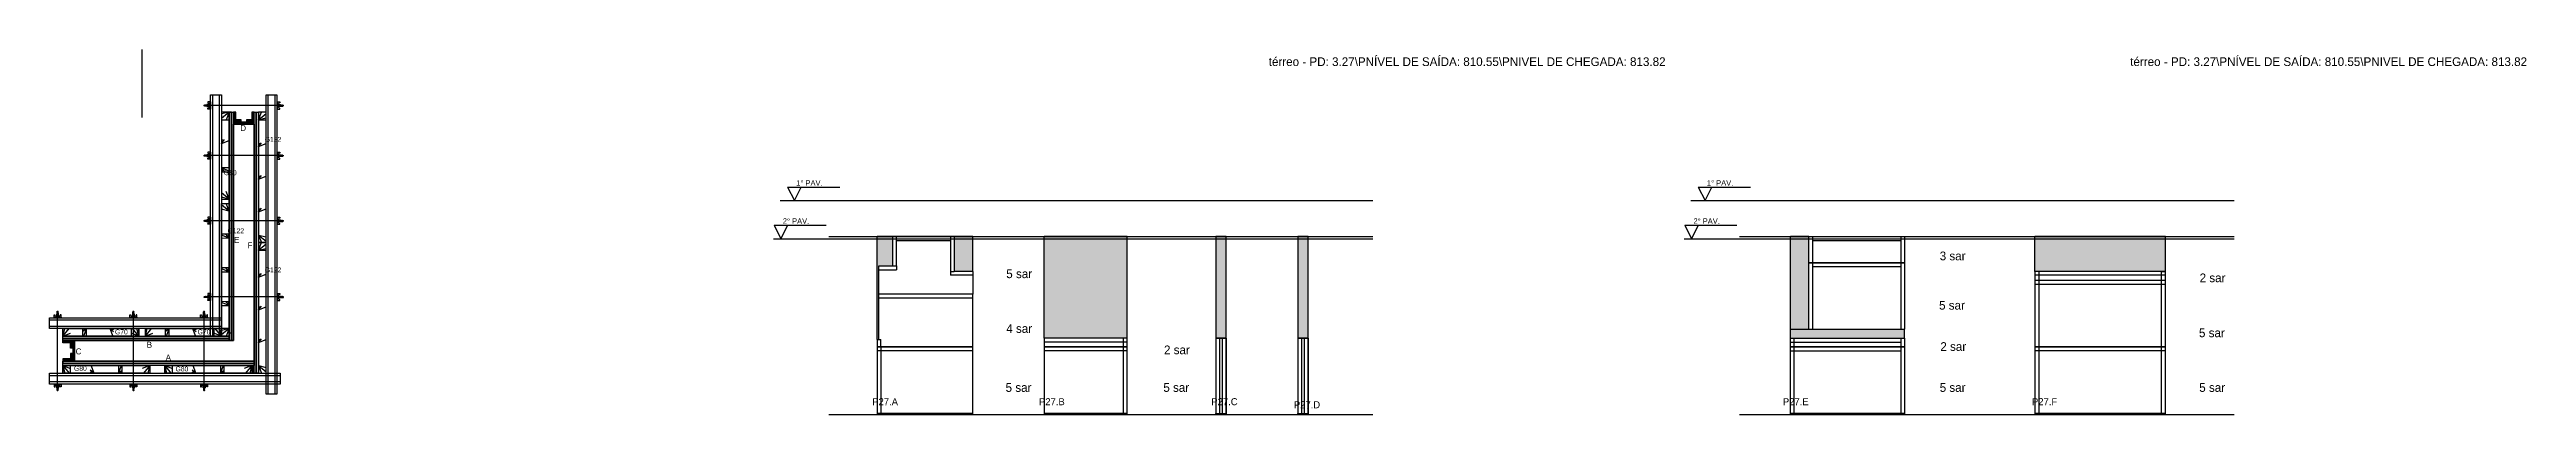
# Model space of a CAD drawing. Header units: metres. Extents: x 15022 to 19580, y 531 to 1202.
import ezdxf

# ---------------------------------------------------------------- set-up
doc = ezdxf.new("R2010")
doc.units = ezdxf.units.M
for name, color, linetype in [('CHAPA', 7, 'Continuous'), ('CONCRETO', 7, 'Continuous'), ('COTA', 7, 'Continuous'), ('Hachura', 7, 'Continuous'), ('Madeira', 7, 'Continuous'), ('NIVEL 1° PAV.', 7, 'Continuous'), ('NIVEL 2° PAV.', 7, 'Continuous'), ('NOMENCLATURA', 7, 'Continuous'), ('Nível', 7, 'Continuous'), ('Painéis', 7, 'Continuous'), ('Perfil Metálico', 7, 'Continuous'), ('SARR_2.2x7', 7, 'Continuous'), ('SARRAFO', 7, 'Continuous'), ('Texto Seção', 7, 'Continuous'), ('TEXTO_GERAL', 7, 'Continuous')]:
    doc.layers.add(name, color=color, linetype=linetype)

msp = doc.modelspace()

# ---------------------------------------------------------------- texts
at = {"layer": 'NIVEL 1° PAV.', "color": 7, "lineweight": 25}
for p in [(16396.2, 951.6), (18071.7, 951.6)]:
    msp.add_text('1° PAV.', height=10, dxfattribs=at).set_placement(p)
at = {"layer": 'NIVEL 2° PAV.', "color": 7, "lineweight": 25}
for p in [(16371.5, 881.6), (18047, 881.6)]:
    msp.add_text('2° PAV.', height=10, dxfattribs=at).set_placement(p)
at = {"layer": 'NOMENCLATURA', "color": 7, "lineweight": 25}
for s, p in [('térreo - PD: 3.27\\PNÍVEL DE SAÍDA: 810.55\\PNIVEL DE CHEGADA: 813.82', (17265.5, 1171.6)), ('térreo - PD: 3.27\\PNÍVEL DE SAÍDA: 810.55\\PNIVEL DE CHEGADA: 813.82', (18850.5, 1171.6)), ('3 sar', (18500, 814.5)), ('5 sar', (16782.6, 781.7)), ('2 sar', (18978.2, 774.2)), ('5 sar', (18498.8, 723.8)), ('4 sar', (16782.6, 681)), ('5 sar', (18977, 673.1)), ('2 sar', (17072.8, 641.8)), ('2 sar', (18501.2, 647.9)), ('5 sar', (16781.4, 572.6)), ('5 sar', (17071.6, 572.6)), ('5 sar', (18500, 572.6)), ('5 sar', (18977.5, 572.6))]:
    msp.add_text(s, height=16, dxfattribs=at).set_placement(p)
at = {"layer": 'Texto Seção', "color": 7, "lineweight": 25}
for s, p in [('P27.A', (16536, 548)), ('P27.B', (16842.8, 548)), ('P27.C', (17159.9, 548)), ('P27.D', (17311.8, 542.4)), ('P27.E', (18211.4, 548)), ('P27.F', (18669.8, 548))]:
    msp.add_text(s, height=13, dxfattribs=at).set_placement(p)
at = {"layer": 'TEXTO_GERAL', "color": 7, "lineweight": 25}
for s, height, p in [('D', 11, (15373.3, 1052)), ('G122', 9, (15418.4, 1032.3)), ('G80', 9, (15343.2, 970.9)), ('G122', 9, (15349.9, 864.3)), ('E', 11, (15361.8, 846.5)), ('F', 11, (15386.6, 836.2)), ('G122', 9, (15418.4, 792.3)), ('G70', 9, (15142.8, 678.3)), ('G70', 9, (15294.8, 678.3)), ('C', 11, (15070.4, 641.5)), ('B', 11, (15201.2, 653.7)), ('A', 11, (15236, 630.2)), ('G80', 9, (15067.4, 611.3)), ('G80', 9, (15254.2, 610.3))]:
    msp.add_text(s, height=height, dxfattribs=at).set_placement(p)

# ---------------------------------------------------------------- hatches: boundary and pattern name
at = {"layer": 'COTA'}
h = msp.add_hatch(color=7, dxfattribs=at)
h.dxf.hatch_style = 1
h.paths.add_polyline_path([(16548.4, 669.1), (16548.4, 804.1), (16548.4, 804.1), (16573.9, 804.1), (16573.9, 804.1), (16573.9, 858.1), (16573.9, 858.1), (16544.9, 858.1), (16544.9, 858.1), (16544.9, 669.1), (16544.9, 669.1), (16548.4, 669.1)])
h = msp.add_hatch(color=7, dxfattribs=at)
h.dxf.hatch_style = 1
h.paths.add_polyline_path([(16720.9, 794.1), (16720.9, 858.1), (16720.9, 858.1), (16686.9, 858.1), (16686.9, 858.1), (16686.9, 794.1), (16686.9, 794.1), (16720.9, 794.1)])
h = msp.add_hatch(color=7, dxfattribs=at)
h.dxf.hatch_style = 1
h.paths.add_polyline_path([(17005.3, 671.1), (17005.3, 858.1), (17005.3, 858.1), (16852.3, 858.1), (16852.3, 858.1), (16852.3, 671.1), (16852.3, 671.1), (17005.3, 671.1)])
h = msp.add_hatch(color=7, dxfattribs=at)
h.dxf.hatch_style = 1
h.paths.add_polyline_path([(17168.1, 671.1), (17187.1, 671.1), (17187.1, 671.1), (17187.1, 858.1), (17187.1, 858.1), (17168.1, 858.1), (17168.1, 858.1), (17168.1, 671.1)])
h = msp.add_hatch(color=7, dxfattribs=at)
h.dxf.hatch_style = 1
h.paths.add_polyline_path([(17318.9, 671.1), (17337.9, 671.1), (17337.9, 671.1), (17337.9, 858.1), (17337.9, 858.1), (17318.9, 858.1), (17318.9, 858.1), (17318.9, 671.1)])
h = msp.add_hatch(color=7, dxfattribs=at)
h.dxf.hatch_style = 1
h.paths.add_polyline_path([(18259.3, 688.1), (18435.3, 688.1), (18435.3, 688.1), (18435.3, 671.1), (18435.3, 671.1), (18225.3, 671.1), (18225.3, 671.1), (18225.3, 858.1), (18225.3, 858.1), (18259.3, 858.1), (18259.3, 858.1), (18259.3, 688.1)])
h = msp.add_hatch(color=7, dxfattribs=at)
h.dxf.hatch_style = 1
h.paths.add_polyline_path([(18675.3, 794.1), (18915.3, 794.1), (18915.3, 794.1), (18915.3, 858.1), (18915.3, 858.1), (18675.3, 858.1), (18675.3, 858.1), (18675.3, 794.1)])
at = {"layer": 'Hachura'}
h = msp.add_hatch(color=7, dxfattribs=at)
h.dxf.hatch_style = 1
h.paths.add_polyline_path([(15352.7, 1086.9), (15357.1, 1086.9), (15357.1, 1086.9), (15357.1, 666.9), (15357.1, 666.9), (15352.7, 666.9), (15352.7, 666.9), (15352.7, 1086.9)])
h = msp.add_hatch(color=7, dxfattribs=at)
h.dxf.hatch_style = 1
h.paths.add_polyline_path([(15357.1, 1086.9), (15360.7, 1086.9), (15360.7, 1086.9), (15360.7, 666.9), (15360.7, 666.9), (15357.1, 666.9), (15357.1, 666.9), (15357.1, 1086.9)])
h = msp.add_hatch(color=7, dxfattribs=at)
h.dxf.hatch_style = 1
h.paths.add_polyline_path([(15365.1, 1072.9), (15360.7, 1072.9), (15360.7, 1072.9), (15360.7, 1086.9), (15360.7, 1086.9), (15365.1, 1086.9), (15365.1, 1086.9), (15365.1, 1072.9)])
h = msp.add_hatch(color=7, dxfattribs=at)
h.dxf.hatch_style = 1
h.paths.add_polyline_path([(15374.7, 1072.9), (15374.7, 1068.5), (15374.7, 1068.5), (15360.7, 1068.5), (15360.7, 1068.5), (15360.7, 1072.9), (15360.7, 1072.9), (15374.7, 1072.9)])
h = msp.add_hatch(color=7, dxfattribs=at)
h.dxf.hatch_style = 1
h.paths.add_polyline_path([(15398.7, 1064.9), (15398.7, 1068.5), (15398.7, 1068.5), (15360.7, 1068.5), (15360.7, 1068.5), (15360.7, 1064.9), (15360.7, 1064.9), (15398.7, 1064.9)])
h = msp.add_hatch(color=7, dxfattribs=at)
h.dxf.hatch_style = 1
h.paths.add_polyline_path([(15398.7, 1072.9), (15398.7, 1068.5), (15398.7, 1068.5), (15384.7, 1068.5), (15384.7, 1068.5), (15384.7, 1072.9), (15384.7, 1072.9), (15398.7, 1072.9)])
h = msp.add_hatch(color=7, dxfattribs=at)
h.dxf.hatch_style = 1
h.paths.add_polyline_path([(15398.7, 1072.9), (15394.3, 1072.9), (15394.3, 1072.9), (15394.3, 1086.9), (15394.3, 1086.9), (15398.7, 1086.9), (15398.7, 1086.9), (15398.7, 1072.9)])
h = msp.add_hatch(color=7, dxfattribs=at)
h.dxf.hatch_style = 1
h.paths.add_polyline_path([(15402.3, 606.9), (15398.7, 606.9), (15398.7, 606.9), (15398.7, 1086.9), (15398.7, 1086.9), (15402.3, 1086.9), (15402.3, 1086.9), (15402.3, 606.9)])
h = msp.add_hatch(color=7, dxfattribs=at)
h.dxf.hatch_style = 1
h.paths.add_polyline_path([(15402.3, 1086.9), (15406.7, 1086.9), (15406.7, 1086.9), (15406.7, 606.9), (15406.7, 606.9), (15402.3, 606.9), (15402.3, 606.9), (15402.3, 1086.9)])
h = msp.add_hatch(color=7, dxfattribs=at)
h.dxf.hatch_style = 1
h.paths.add_polyline_path([(15352.7, 670.5), (15352.7, 674.9), (15352.7, 674.9), (15046.7, 674.9), (15046.7, 674.9), (15046.7, 670.5), (15046.7, 670.5), (15352.7, 670.5)])
h = msp.add_hatch(color=7, dxfattribs=at)
h.dxf.hatch_style = 1
h.paths.add_polyline_path([(15352.7, 666.9), (15046.7, 666.9), (15046.7, 666.9), (15046.7, 670.5), (15046.7, 670.5), (15352.7, 670.5), (15352.7, 670.5), (15352.7, 666.9)])
h = msp.add_hatch(color=7, dxfattribs=at)
h.dxf.hatch_style = 1
h.paths.add_polyline_path([(15060.7, 662.5), (15060.7, 666.9), (15060.7, 666.9), (15046.7, 666.9), (15046.7, 666.9), (15046.7, 662.5), (15046.7, 662.5), (15060.7, 662.5)])
h = msp.add_hatch(color=7, dxfattribs=at)
h.dxf.hatch_style = 1
h.paths.add_polyline_path([(15065.1, 666.9), (15060.7, 666.9), (15060.7, 666.9), (15060.7, 652.9), (15060.7, 652.9), (15065.1, 652.9), (15065.1, 652.9), (15065.1, 666.9)])
h = msp.add_hatch(color=7, dxfattribs=at)
h.dxf.hatch_style = 1
h.paths.add_polyline_path([(15065.1, 628.9), (15060.7, 628.9), (15060.7, 628.9), (15060.7, 642.9), (15060.7, 642.9), (15065.1, 642.9), (15065.1, 642.9), (15065.1, 628.9)])
h = msp.add_hatch(color=7, dxfattribs=at)
h.dxf.hatch_style = 1
h.paths.add_polyline_path([(15065.1, 628.9), (15068.7, 628.9), (15068.7, 628.9), (15068.7, 666.9), (15068.7, 666.9), (15065.1, 666.9), (15065.1, 666.9), (15065.1, 628.9)])
h = msp.add_hatch(color=7, dxfattribs=at)
h.dxf.hatch_style = 1
h.paths.add_polyline_path([(15060.7, 633.3), (15060.7, 628.9), (15060.7, 628.9), (15046.7, 628.9), (15046.7, 628.9), (15046.7, 633.3), (15046.7, 633.3), (15060.7, 633.3)])
h = msp.add_hatch(color=7, dxfattribs=at)
h.dxf.hatch_style = 1
h.paths.add_polyline_path([(15398.7, 628.9), (15046.7, 628.9), (15046.7, 628.9), (15046.7, 625.3), (15046.7, 625.3), (15398.7, 625.3), (15398.7, 625.3), (15398.7, 628.9)])
h = msp.add_hatch(color=7, dxfattribs=at)
h.dxf.hatch_style = 1
h.paths.add_polyline_path([(15398.7, 625.3), (15398.7, 620.9), (15398.7, 620.9), (15046.7, 620.9), (15046.7, 620.9), (15046.7, 625.3), (15046.7, 625.3), (15398.7, 625.3)])
h = msp.add_hatch(color=7, dxfattribs=at)
h.dxf.hatch_style = 1
h.paths.add_polyline_path([(15398.7, 606.9), (15394.3, 606.9), (15394.3, 606.9), (15394.3, 620.9), (15394.3, 620.9), (15398.7, 620.9), (15398.7, 620.9), (15398.7, 606.9)])

# ---------------------------------------------------------------- linework, layer by layer
at = {"layer": 'CHAPA', "color": 7, "lineweight": 25}
for p, q in [((15398.7, 620.9), (15395, 620.9)), ((15398.7, 628.9), (15398.7, 620.9))]:
    msp.add_line(p, q, dxfattribs=at)
for points in [[(15360.7, 1086.9), (15360.7, 666.9), (15357.1, 666.9), (15357.1, 1086.9)], [(15398.7, 1064.9), (15398.7, 1068.5), (15360.7, 1068.5), (15360.7, 1064.9)], [(15402.3, 606.9), (15398.7, 606.9), (15398.7, 1086.9), (15402.3, 1086.9)], [(15352.7, 666.9), (15046.7, 666.9), (15046.7, 670.5), (15352.7, 670.5)], [(15065.1, 628.9), (15068.7, 628.9), (15068.7, 666.9), (15065.1, 666.9)], [(15398.7, 628.9), (15046.7, 628.9), (15046.7, 625.3), (15398.7, 625.3)]]:
    msp.add_lwpolyline(points, close=True, dxfattribs=at)
at = {"layer": 'CONCRETO', "color": 7, "lineweight": 25}
msp.add_lwpolyline([(15068.7, 628.9), (15068.7, 666.9), (15360.7, 666.9), (15360.7, 1064.9), (15398.7, 1064.9), (15398.7, 628.9)], close=True, dxfattribs=at)
at = {"layer": 'COTA', "color": 7, "lineweight": 25}
for p, q in [((16720.9, 858.1), (16544.9, 858.1)), ((16544.9, 669.1), (16544.9, 858.1)), ((16720.9, 794.1), (16720.9, 858.1)), ((17005.3, 858.1), (16852.3, 858.1)), ((16852.3, 671.1), (16852.3, 858.1)), ((17005.3, 671.1), (17005.3, 858.1)), ((18225.3, 671.1), (18225.3, 858.1)), ((18259.3, 858.1), (18225.3, 858.1)), ((18915.3, 858.1), (18675.3, 858.1)), ((18675.3, 794.1), (18675.3, 858.1)), ((18915.3, 794.1), (18915.3, 858.1)), ((18225.3, 688.1), (18435.3, 688.1)), ((18435.3, 671.1), (18435.3, 688.1))]:
    msp.add_line(p, q, dxfattribs=at)
for points in [[(17187.1, 671.1), (17187.1, 858.1), (17168.1, 858.1), (17168.1, 671.1)], [(17337.9, 671.1), (17337.9, 858.1), (17318.9, 858.1), (17318.9, 671.1)]]:
    msp.add_lwpolyline(points, dxfattribs=at)
at = {"layer": 'Defpoints', "color": 7, "lineweight": 25}
msp.add_line((15192.7, 1076.9), (15192.7, 1201.9), dxfattribs=at)
at = {"layer": 'Hachura', "color": 7, "lineweight": 25}
for p, q in [((15307.2, 1099.9), (15306.9, 1099.6)), ((15306.9, 1098.3), (15306.9, 1099.6)), ((15307.2, 1098), (15306.9, 1098.3)), ((15307.2, 1099.4), (15307.6, 1100.1)), ((15307.8, 1100), (15307.2, 1098.9)), ((15307.2, 1099.7), (15307.4, 1099.9)), ((15307.4, 1099.9), (15307.2, 1099.9)), ((15307.9, 1099.9), (15307.2, 1098.6)), ((15307.2, 1099.9), (15307.2, 1098)), ((15307.6, 1098), (15307.2, 1098)), ((15307.2, 1098), (15307.2, 1098)), ((15307.6, 1098), (15308.5, 1099.9)), ((15307.6, 1098), (15308.5, 1099.9)), ((15307.7, 1097.9), (15308.7, 1100.1)), ((15309, 1100), (15307.9, 1097.9)), ((15307.9, 1099.9), (15308.5, 1099.9)), ((15309.1, 1099.9), (15308.1, 1098)), ((15308.7, 1098), (15308.1, 1098)), ((15308.7, 1098), (15309.7, 1099.9)), ((15308.8, 1097.9), (15309.9, 1100.1)), ((15310.1, 1100), (15309.1, 1097.9)), ((15309.7, 1099.9), (15309.1, 1099.9)), ((15310.2, 1099.9), (15309.2, 1098)), ((15309.9, 1098), (15309.2, 1098)), ((15309.5, 1098), (15309.2, 1098)), ((15309.9, 1098), (15310.9, 1099.9)), ((15310, 1097.9), (15311.1, 1100.1)), ((15311.3, 1100), (15310.2, 1097.9)), ((15310.4, 1099.9), (15310.2, 1099.9)), ((15310.4, 1099.9), (15310.9, 1099.9)), ((15311.4, 1099.9), (15310.4, 1098)), ((15311.1, 1098), (15310.4, 1098)), ((15311.1, 1098), (15312, 1099.9)), ((15311.4, 1099.9), (15312, 1099.9)), ((15312, 1099.1), (15311.4, 1097.9)), ((15312, 1098.9), (15311.6, 1098)), ((15312, 1098), (15311.6, 1098)), ((15451.5, 1099), (15311.7, 1099)), ((15312, 1100.7), (15312, 1097.3)), ((15315.2, 1100.7), (15312, 1100.7)), ((15312, 1099.9), (15315.2, 1099.9)), ((15312, 1098.4), (15315.2, 1098.4)), ((15312, 1097.3), (15315.2, 1097.3)), ((15312.1, 1100.7), (15312.1, 1097.3)), ((15317.8, 1105.5), (15313.6, 1105.5)), ((15313.6, 1105.5), (15313.6, 1103.8)), ((15313.6, 1103.8), (15315.8, 1103.2)), ((15313.6, 1094.2), (15315.8, 1094.8)), ((15313.6, 1092.6), (15313.6, 1094.2)), ((15315.2, 1097.1), (15315.2, 1101)), ((15315.2, 1101), (15317.8, 1101)), ((15315.2, 1101), (15315.2, 1100.7)), ((15315.2, 1101), (15315.2, 1100.7)), ((15317.8, 1097.1), (15315.2, 1097.1)), ((15315.8, 1099.2), (15317.8, 1099.2)), ((15317.8, 1098.7), (15315.8, 1098.7)), ((15316, 1102.9), (15316, 1101)), ((15316, 1095.1), (15316, 1097.1)), ((15317.8, 1092.6), (15317.8, 1105.5)), ((15317.8, 1105.5), (15318.7, 1105.5)), ((15317.8, 1105.3), (15318.7, 1105.3)), ((15317.8, 1105.1), (15318.7, 1105.1)), ((15317.8, 1104.8), (15318.7, 1104.8)), ((15317.8, 1104.3), (15318.7, 1104.3)), ((15317.8, 1103.5), (15318.7, 1103.5)), ((15317.8, 1102), (15318.7, 1102)), ((15317.8, 1099), (15317.8, 1097.1)), ((15317.8, 1099), (15318.7, 1099)), ((15317.8, 1097.7), (15317.8, 1098.4)), ((15317.8, 1092.6), (15317.8, 1097.7)), ((15317.8, 1096), (15318.7, 1096)), ((15317.8, 1094.6), (15318.7, 1094.6)), ((15317.9, 1100), (15318.4, 1100)), ((15318.1, 1098.1), (15317.9, 1098.1)), ((15318.6, 1098.1), (15318.1, 1098.1)), ((15318.7, 1105.5), (15318.7, 1092.6)), ((15318.7, 1104.5), (15318.7, 1096.7)), ((15440.7, 1105.5), (15440.7, 1092.6)), ((15441.6, 1105.5), (15440.7, 1105.5)), ((15441.6, 1105.3), (15440.7, 1105.3)), ((15441.6, 1105.1), (15440.7, 1105.1)), ((15441.6, 1104.8), (15440.7, 1104.8)), ((15440.7, 1104.5), (15440.7, 1096.7)), ((15441.6, 1104.3), (15440.7, 1104.3)), ((15441.6, 1103.5), (15440.7, 1103.5)), ((15441.6, 1102), (15440.7, 1102)), ((15441.6, 1099), (15440.7, 1099)), ((15441.6, 1096), (15440.7, 1096)), ((15441.6, 1094.6), (15440.7, 1094.6)), ((15440.9, 1098.1), (15441.3, 1098.1)), ((15441.5, 1100), (15441.1, 1100)), ((15441.3, 1098.1), (15441.5, 1098.1)), ((15441.6, 1092.6), (15441.6, 1105.5)), ((15441.6, 1105.5), (15445.9, 1105.5)), ((15444.2, 1101), (15441.6, 1101)), ((15443.6, 1099.2), (15441.6, 1099.2)), ((15441.6, 1099), (15441.6, 1097.1)), ((15441.6, 1098.7), (15443.6, 1098.7)), ((15441.6, 1097.7), (15441.6, 1098.4)), ((15441.6, 1092.6), (15441.6, 1097.7)), ((15441.6, 1097.1), (15444.2, 1097.1)), ((15443.4, 1102.9), (15443.4, 1101)), ((15443.4, 1095.1), (15443.4, 1097.1)), ((15445.9, 1103.8), (15443.7, 1103.2)), ((15445.9, 1094.2), (15443.7, 1094.8)), ((15444.2, 1097.1), (15444.2, 1101)), ((15444.2, 1101), (15444.2, 1100.7)), ((15444.2, 1101), (15444.2, 1100.7)), ((15444.2, 1100.7), (15447.4, 1100.7)), ((15447.4, 1099.9), (15444.2, 1099.9)), ((15447.4, 1098.4), (15444.2, 1098.4)), ((15447.4, 1097.3), (15444.2, 1097.3)), ((15445.9, 1105.5), (15445.9, 1103.8)), ((15445.9, 1092.6), (15445.9, 1094.2)), ((15447.4, 1100.7), (15447.4, 1097.3)), ((15447.4, 1100.7), (15447.4, 1097.3)), ((15448.1, 1099.9), (15447.4, 1099.9)), ((15448.4, 1098), (15447.4, 1099.9)), ((15447.4, 1099.1), (15448.1, 1097.9)), ((15447.4, 1098.9), (15447.9, 1098)), ((15447.4, 1098), (15447.9, 1098)), ((15448.1, 1099.9), (15449, 1098)), ((15448.2, 1100), (15449.2, 1097.9)), ((15449.5, 1097.9), (15448.4, 1100.1)), ((15448.4, 1098), (15449, 1098)), ((15449, 1099.9), (15448.6, 1099.9)), ((15449.6, 1098), (15448.6, 1099.9)), ((15449, 1099.9), (15449.2, 1099.9)), ((15449.2, 1099.9), (15450.2, 1098)), ((15449.3, 1100), (15450.4, 1097.9)), ((15450.6, 1097.9), (15449.5, 1100.1)), ((15449.6, 1098), (15450.2, 1098)), ((15449.8, 1099.9), (15450.4, 1099.9)), ((15450.7, 1098), (15449.8, 1099.9)), ((15450, 1098), (15450.2, 1098)), ((15450.4, 1099.9), (15451.4, 1098)), ((15450.5, 1100), (15451.5, 1097.9)), ((15451.8, 1097.9), (15450.7, 1100.1)), ((15450.7, 1098), (15451.4, 1098)), ((15451.9, 1098), (15450.9, 1099.9)), ((15451.6, 1099.9), (15450.9, 1099.9)), ((15451.9, 1098), (15450.9, 1099.9)), ((15451.6, 1100), (15452.2, 1098.9)), ((15451.6, 1099.9), (15452.2, 1098.6)), ((15452.2, 1099.4), (15451.9, 1100.1)), ((15451.9, 1098), (15452.2, 1098)), ((15452.2, 1099.7), (15452.1, 1099.9)), ((15452.1, 1099.9), (15452.2, 1099.9)), ((15452.2, 1099.9), (15452.5, 1099.6)), ((15452.2, 1099.9), (15452.2, 1098)), ((15452.2, 1098), (15452.5, 1098.3)), ((15452.2, 1098), (15452.2, 1098)), ((15452.5, 1098.3), (15452.5, 1099.6)), ((15318.7, 1092.6), (15313.6, 1092.6)), ((15317.8, 1093.7), (15318.7, 1093.7)), ((15317.8, 1093.3), (15318.7, 1093.3)), ((15317.8, 1092.9), (15318.7, 1092.9)), ((15317.8, 1092.7), (15318.7, 1092.7)), ((15441.6, 1093.7), (15440.7, 1093.7)), ((15441.6, 1093.3), (15440.7, 1093.3)), ((15441.6, 1092.9), (15440.7, 1092.9)), ((15441.6, 1092.7), (15440.7, 1092.7)), ((15440.7, 1092.6), (15445.9, 1092.6)), ((15307.3, 1007.8), (15306.9, 1007.5)), ((15306.9, 1006.2), (15306.9, 1007.5)), ((15307.3, 1005.9), (15306.9, 1006.2)), ((15307.3, 1007.3), (15307.6, 1008)), ((15307.8, 1007.9), (15307.3, 1006.8)), ((15307.3, 1007.6), (15307.4, 1007.8)), ((15307.4, 1007.8), (15307.3, 1007.8)), ((15307.9, 1007.8), (15307.3, 1006.5)), ((15307.3, 1007.8), (15307.3, 1005.9)), ((15307.6, 1005.9), (15307.3, 1005.9)), ((15307.3, 1005.9), (15307.3, 1005.9)), ((15307.6, 1005.9), (15308.5, 1007.8)), ((15307.6, 1005.9), (15308.5, 1007.8)), ((15307.7, 1005.8), (15308.8, 1008)), ((15309, 1007.9), (15307.9, 1005.8)), ((15307.9, 1007.8), (15308.5, 1007.8)), ((15309.1, 1007.8), (15308.1, 1005.9)), ((15308.7, 1005.9), (15308.1, 1005.9)), ((15308.7, 1005.9), (15309.7, 1007.8)), ((15308.8, 1005.8), (15309.9, 1008)), ((15310.1, 1007.9), (15309.1, 1005.8)), ((15309.7, 1007.8), (15309.1, 1007.8)), ((15310.2, 1007.8), (15309.3, 1005.9)), ((15309.9, 1005.9), (15309.3, 1005.9)), ((15309.5, 1005.9), (15309.3, 1005.9)), ((15309.9, 1005.9), (15310.9, 1007.8)), ((15310, 1005.8), (15311.1, 1008)), ((15311.3, 1007.9), (15310.2, 1005.8)), ((15310.4, 1007.8), (15310.2, 1007.8)), ((15310.4, 1007.8), (15310.9, 1007.8)), ((15311.4, 1007.8), (15310.4, 1005.9)), ((15311.1, 1005.9), (15310.4, 1005.9)), ((15311.1, 1005.9), (15312, 1007.8)), ((15311.4, 1007.8), (15312, 1007.8)), ((15312, 1007.1), (15311.4, 1005.8)), ((15312, 1006.8), (15311.6, 1005.9)), ((15312, 1005.9), (15311.6, 1005.9)), ((15451.5, 1006.9), (15311.7, 1006.9)), ((15312, 1008.6), (15312, 1005.3)), ((15315.3, 1008.6), (15312, 1008.6)), ((15312, 1007.8), (15315.3, 1007.8)), ((15312, 1006.3), (15315.3, 1006.3)), ((15312, 1005.3), (15315.3, 1005.3)), ((15312.1, 1008.6), (15312.1, 1005.3)), ((15317.8, 1013.4), (15313.6, 1013.4)), ((15313.6, 1013.4), (15313.6, 1011.7)), ((15313.6, 1011.7), (15315.8, 1011.1)), ((15313.6, 1002.2), (15315.8, 1002.7)), ((15315.3, 1005), (15315.3, 1008.9)), ((15315.3, 1008.9), (15317.8, 1008.9)), ((15315.3, 1008.9), (15315.3, 1008.6)), ((15315.3, 1008.9), (15315.3, 1008.6)), ((15317.8, 1005), (15315.3, 1005)), ((15315.8, 1007.1), (15317.8, 1007.1)), ((15317.8, 1006.6), (15315.8, 1006.6)), ((15316, 1010.8), (15316, 1008.9)), ((15316, 1003.1), (15316, 1005)), ((15317.8, 1000.5), (15317.8, 1013.4)), ((15317.8, 1013.4), (15318.7, 1013.4)), ((15317.8, 1013.2), (15318.7, 1013.2)), ((15317.8, 1013), (15318.7, 1013)), ((15317.8, 1012.7), (15318.7, 1012.7)), ((15317.8, 1012.2), (15318.7, 1012.2)), ((15317.8, 1011.4), (15318.7, 1011.4)), ((15317.8, 1010), (15318.7, 1010)), ((15317.8, 1006.9), (15317.8, 1005)), ((15317.8, 1006.9), (15318.7, 1006.9)), ((15317.8, 1005.6), (15317.8, 1006.3)), ((15317.8, 1000.5), (15317.8, 1005.6)), ((15317.8, 1003.9), (15318.7, 1003.9)), ((15318.2, 1006), (15317.9, 1006)), ((15318, 1007.9), (15318.4, 1007.9)), ((15318.6, 1006), (15318.2, 1006)), ((15318.7, 1013.4), (15318.7, 1000.5)), ((15318.7, 1012.4), (15318.7, 1004.6)), ((15440.7, 1013.4), (15440.7, 1000.5)), ((15441.6, 1013.4), (15440.7, 1013.4)), ((15441.7, 1013.2), (15440.7, 1013.2)), ((15441.7, 1013), (15440.7, 1013)), ((15441.7, 1012.7), (15440.7, 1012.7)), ((15440.7, 1012.4), (15440.7, 1004.6)), ((15441.7, 1012.2), (15440.7, 1012.2)), ((15441.7, 1011.4), (15440.7, 1011.4)), ((15441.7, 1010), (15440.7, 1010)), ((15441.6, 1006.9), (15440.7, 1006.9)), ((15441.7, 1003.9), (15440.7, 1003.9)), ((15440.9, 1006), (15441.3, 1006)), ((15441.5, 1007.9), (15441.1, 1007.9)), ((15441.3, 1006), (15441.5, 1006)), ((15441.6, 1000.5), (15441.6, 1013.4)), ((15441.6, 1013.4), (15445.9, 1013.4)), ((15444.2, 1008.9), (15441.6, 1008.9)), ((15443.6, 1007.1), (15441.6, 1007.1)), ((15441.6, 1006.9), (15441.6, 1005)), ((15441.6, 1006.6), (15443.6, 1006.6)), ((15441.6, 1005.6), (15441.6, 1006.3)), ((15441.6, 1000.5), (15441.6, 1005.6)), ((15441.6, 1005), (15444.2, 1005)), ((15443.4, 1010.8), (15443.4, 1008.9)), ((15443.4, 1003.1), (15443.4, 1005)), ((15445.9, 1011.7), (15443.7, 1011.1)), ((15445.9, 1002.2), (15443.7, 1002.7)), ((15444.2, 1005), (15444.2, 1008.9)), ((15444.2, 1008.9), (15444.2, 1008.6)), ((15444.2, 1008.9), (15444.2, 1008.6)), ((15444.2, 1008.6), (15447.4, 1008.6)), ((15447.4, 1007.8), (15444.2, 1007.8)), ((15447.4, 1006.3), (15444.2, 1006.3)), ((15447.4, 1005.3), (15444.2, 1005.3)), ((15445.9, 1013.4), (15445.9, 1011.7)), ((15447.4, 1008.6), (15447.4, 1005.3)), ((15447.4, 1008.6), (15447.4, 1005.3)), ((15448.1, 1007.8), (15447.4, 1007.8)), ((15448.4, 1005.9), (15447.4, 1007.8)), ((15447.4, 1007.1), (15448.1, 1005.8)), ((15447.4, 1006.8), (15447.9, 1005.9)), ((15447.4, 1005.9), (15447.9, 1005.9)), ((15448.1, 1007.8), (15449.1, 1005.9)), ((15448.2, 1007.9), (15449.2, 1005.8)), ((15449.5, 1005.8), (15448.4, 1008)), ((15448.4, 1005.9), (15449.1, 1005.9)), ((15449, 1007.8), (15448.6, 1007.8)), ((15449.6, 1005.9), (15448.6, 1007.8)), ((15449, 1007.8), (15449.2, 1007.8)), ((15449.2, 1007.8), (15450.2, 1005.9)), ((15449.3, 1007.9), (15450.4, 1005.8)), ((15450.6, 1005.8), (15449.6, 1008)), ((15449.6, 1005.9), (15450.2, 1005.9)), ((15449.8, 1007.8), (15450.4, 1007.8)), ((15450.7, 1005.9), (15449.8, 1007.8)), ((15450, 1005.9), (15450.2, 1005.9)), ((15450.4, 1007.8), (15451.4, 1005.9)), ((15450.5, 1007.9), (15451.6, 1005.8)), ((15451.8, 1005.8), (15450.7, 1008)), ((15450.7, 1005.9), (15451.4, 1005.9)), ((15451.9, 1005.9), (15450.9, 1007.8)), ((15451.6, 1007.8), (15450.9, 1007.8)), ((15451.9, 1005.9), (15450.9, 1007.8)), ((15451.6, 1007.9), (15452.2, 1006.8)), ((15451.6, 1007.8), (15452.2, 1006.5)), ((15452.2, 1007.3), (15451.9, 1008)), ((15451.9, 1005.9), (15452.2, 1005.9)), ((15452.2, 1007.6), (15452.1, 1007.8)), ((15452.1, 1007.8), (15452.2, 1007.8)), ((15452.2, 1007.8), (15452.5, 1007.5)), ((15452.2, 1007.8), (15452.2, 1005.9)), ((15452.2, 1005.9), (15452.5, 1006.2)), ((15452.2, 1005.9), (15452.2, 1005.9)), ((15452.5, 1006.2), (15452.5, 1007.5)), ((15313.6, 1000.5), (15313.6, 1002.2)), ((15318.7, 1000.5), (15313.6, 1000.5)), ((15317.8, 1002.5), (15318.7, 1002.5)), ((15317.8, 1001.6), (15318.7, 1001.6)), ((15317.8, 1001.2), (15318.7, 1001.2)), ((15317.8, 1000.8), (15318.7, 1000.8)), ((15317.8, 1000.6), (15318.7, 1000.6)), ((15441.7, 1002.5), (15440.7, 1002.5)), ((15441.7, 1001.6), (15440.7, 1001.6)), ((15441.7, 1001.2), (15440.7, 1001.2)), ((15441.7, 1000.8), (15440.7, 1000.8)), ((15441.7, 1000.6), (15440.7, 1000.6)), ((15440.7, 1000.5), (15445.9, 1000.5)), ((15445.9, 1000.5), (15445.9, 1002.2)), ((15307.3, 887.9), (15306.9, 887.6)), ((15306.9, 886.3), (15306.9, 887.6)), ((15307.3, 886), (15306.9, 886.3)), ((15307.3, 887.4), (15307.6, 888.1)), ((15307.8, 888), (15307.3, 886.9)), ((15307.3, 887.7), (15307.4, 887.9)), ((15307.4, 887.9), (15307.3, 887.9)), ((15307.9, 887.9), (15307.3, 886.6)), ((15307.3, 887.9), (15307.3, 886)), ((15307.6, 886), (15307.3, 886)), ((15307.3, 886), (15307.3, 886)), ((15307.6, 886), (15308.5, 887.9)), ((15307.6, 886), (15308.5, 887.9)), ((15307.7, 885.9), (15308.8, 888.1)), ((15309, 888), (15307.9, 885.9)), ((15307.9, 887.9), (15308.5, 887.9)), ((15309.1, 887.9), (15308.1, 886)), ((15308.7, 886), (15308.1, 886)), ((15308.7, 886), (15309.7, 887.9)), ((15308.8, 885.9), (15309.9, 888.1)), ((15310.1, 888), (15309.1, 885.9)), ((15309.7, 887.9), (15309.1, 887.9)), ((15310.2, 887.9), (15309.3, 886)), ((15309.9, 886), (15309.3, 886)), ((15309.5, 886), (15309.3, 886)), ((15309.9, 886), (15310.9, 887.9)), ((15310, 885.9), (15311.1, 888.1)), ((15311.3, 888), (15310.2, 885.9)), ((15310.4, 887.9), (15310.2, 887.9)), ((15310.4, 887.9), (15310.9, 887.9)), ((15311.4, 887.9), (15310.4, 886)), ((15311.1, 886), (15310.4, 886)), ((15311.1, 886), (15312, 887.9)), ((15311.4, 887.9), (15312, 887.9)), ((15312, 887.2), (15311.4, 885.9)), ((15312, 886.9), (15311.6, 886)), ((15312, 886), (15311.6, 886)), ((15451.5, 887), (15311.7, 887)), ((15312, 888.7), (15312, 885.4)), ((15315.3, 888.7), (15312, 888.7)), ((15312, 887.9), (15315.3, 887.9)), ((15312, 886.4), (15315.3, 886.4)), ((15312, 885.4), (15315.3, 885.4)), ((15312.1, 888.7), (15312.1, 885.4)), ((15317.8, 893.5), (15313.6, 893.5)), ((15313.6, 893.5), (15313.6, 891.8)), ((15313.6, 891.8), (15315.8, 891.2)), ((15313.6, 882.3), (15315.8, 882.8)), ((15313.6, 880.6), (15313.6, 882.3)), ((15318.7, 880.6), (15313.6, 880.6)), ((15315.3, 885.1), (15315.3, 889)), ((15315.3, 889), (15317.8, 889)), ((15315.3, 889), (15315.3, 888.7)), ((15315.3, 889), (15315.3, 888.7)), ((15317.8, 885.1), (15315.3, 885.1)), ((15315.8, 887.2), (15317.8, 887.2)), ((15317.8, 886.7), (15315.8, 886.7)), ((15316, 890.9), (15316, 889)), ((15316, 883.1), (15316, 885.1)), ((15317.8, 880.6), (15317.8, 893.5)), ((15317.8, 893.5), (15318.7, 893.5)), ((15317.8, 893.3), (15318.7, 893.3)), ((15317.8, 893.1), (15318.7, 893.1)), ((15317.8, 892.8), (15318.7, 892.8)), ((15317.8, 892.3), (15318.7, 892.3)), ((15317.8, 891.5), (15318.7, 891.5)), ((15317.8, 890.1), (15318.7, 890.1)), ((15317.8, 887), (15317.8, 885.1)), ((15317.8, 887), (15318.7, 887)), ((15317.8, 885.7), (15317.8, 886.4)), ((15317.8, 880.6), (15317.8, 885.7)), ((15317.8, 884), (15318.7, 884)), ((15317.8, 882.6), (15318.7, 882.6)), ((15317.8, 881.7), (15318.7, 881.7)), ((15317.8, 881.3), (15318.7, 881.3)), ((15317.8, 880.9), (15318.7, 880.9)), ((15317.8, 880.7), (15318.7, 880.7)), ((15318.2, 886.1), (15317.9, 886.1)), ((15318, 888), (15318.4, 888)), ((15318.6, 886.1), (15318.2, 886.1)), ((15318.7, 893.5), (15318.7, 880.6)), ((15318.7, 892.5), (15318.7, 884.7)), ((15440.7, 893.5), (15440.7, 880.6)), ((15441.6, 893.5), (15440.7, 893.5)), ((15441.7, 893.3), (15440.7, 893.3)), ((15441.7, 893.1), (15440.7, 893.1)), ((15441.7, 892.8), (15440.7, 892.8)), ((15440.7, 892.5), (15440.7, 884.7)), ((15441.7, 892.3), (15440.7, 892.3)), ((15441.7, 891.5), (15440.7, 891.5)), ((15441.7, 890.1), (15440.7, 890.1)), ((15441.6, 887), (15440.7, 887)), ((15441.7, 884), (15440.7, 884)), ((15441.7, 882.6), (15440.7, 882.6)), ((15441.7, 881.7), (15440.7, 881.7)), ((15441.7, 881.3), (15440.7, 881.3)), ((15441.7, 880.9), (15440.7, 880.9)), ((15441.7, 880.7), (15440.7, 880.7)), ((15440.7, 880.6), (15445.9, 880.6)), ((15440.9, 886.1), (15441.3, 886.1)), ((15441.5, 888), (15441.1, 888)), ((15441.3, 886.1), (15441.5, 886.1)), ((15441.6, 880.6), (15441.6, 893.5)), ((15441.6, 893.5), (15445.9, 893.5)), ((15444.2, 889), (15441.6, 889)), ((15443.6, 887.2), (15441.6, 887.2)), ((15441.6, 887), (15441.6, 885.1)), ((15441.6, 886.7), (15443.6, 886.7)), ((15441.6, 885.7), (15441.6, 886.4)), ((15441.6, 880.6), (15441.6, 885.7)), ((15441.6, 885.1), (15444.2, 885.1)), ((15443.4, 890.9), (15443.4, 889)), ((15443.4, 883.1), (15443.4, 885.1)), ((15445.9, 891.8), (15443.7, 891.2)), ((15445.9, 882.3), (15443.7, 882.8)), ((15444.2, 885.1), (15444.2, 889)), ((15444.2, 889), (15444.2, 888.7)), ((15444.2, 889), (15444.2, 888.7)), ((15444.2, 888.7), (15447.4, 888.7)), ((15447.4, 887.9), (15444.2, 887.9)), ((15447.4, 886.4), (15444.2, 886.4)), ((15447.4, 885.4), (15444.2, 885.4)), ((15445.9, 893.5), (15445.9, 891.8)), ((15445.9, 880.6), (15445.9, 882.3)), ((15447.4, 888.7), (15447.4, 885.4)), ((15447.4, 888.7), (15447.4, 885.4)), ((15448.1, 887.9), (15447.4, 887.9)), ((15448.4, 886), (15447.4, 887.9)), ((15447.4, 887.2), (15448.1, 885.9)), ((15447.4, 886.9), (15447.9, 886)), ((15447.4, 886), (15447.9, 886)), ((15448.1, 887.9), (15449.1, 886)), ((15448.2, 888), (15449.2, 885.9)), ((15449.5, 885.9), (15448.4, 888.1)), ((15448.4, 886), (15449.1, 886)), ((15449, 887.9), (15448.6, 887.9)), ((15449.6, 886), (15448.6, 887.9)), ((15449, 887.9), (15449.2, 887.9)), ((15449.2, 887.9), (15450.2, 886)), ((15449.3, 888), (15450.4, 885.9)), ((15450.6, 885.9), (15449.6, 888.1)), ((15449.6, 886), (15450.2, 886)), ((15449.8, 887.9), (15450.4, 887.9)), ((15450.7, 886), (15449.8, 887.9)), ((15450, 886), (15450.2, 886)), ((15450.4, 887.9), (15451.4, 886)), ((15450.5, 888), (15451.6, 885.9)), ((15451.8, 885.9), (15450.7, 888.1)), ((15450.7, 886), (15451.4, 886)), ((15451.9, 886), (15450.9, 887.9)), ((15451.6, 887.9), (15450.9, 887.9)), ((15451.9, 886), (15450.9, 887.9)), ((15451.6, 888), (15452.2, 886.9)), ((15451.6, 887.9), (15452.2, 886.6)), ((15452.2, 887.4), (15451.9, 888.1)), ((15451.9, 886), (15452.2, 886)), ((15452.2, 887.7), (15452.1, 887.9)), ((15452.1, 887.9), (15452.2, 887.9)), ((15452.2, 887.9), (15452.5, 887.6)), ((15452.2, 887.9), (15452.2, 886)), ((15452.2, 886), (15452.5, 886.3)), ((15452.2, 886), (15452.2, 886)), ((15452.5, 886.3), (15452.5, 887.6)), ((15307.3, 747.9), (15307, 747.6)), ((15307, 746.3), (15307, 747.6)), ((15307.3, 746), (15307, 746.3)), ((15307.3, 747.4), (15307.6, 748.1)), ((15307.8, 748), (15307.3, 746.9)), ((15307.3, 747.7), (15307.4, 747.9)), ((15307.4, 747.9), (15307.3, 747.9)), ((15307.9, 747.9), (15307.3, 746.6)), ((15307.3, 747.9), (15307.3, 746)), ((15307.6, 746), (15307.3, 746)), ((15307.3, 746), (15307.3, 746)), ((15307.6, 746), (15308.6, 747.9)), ((15307.6, 746), (15308.6, 747.9)), ((15307.7, 745.9), (15308.8, 748.1)), ((15309, 748), (15307.9, 745.9)), ((15307.9, 747.9), (15308.6, 747.9)), ((15309.1, 747.9), (15308.1, 746)), ((15308.8, 746), (15308.1, 746)), ((15308.8, 746), (15309.7, 747.9)), ((15308.9, 745.9), (15309.9, 748.1)), ((15310.2, 748), (15309.1, 745.9)), ((15309.7, 747.9), (15309.1, 747.9)), ((15310.2, 747.9), (15309.3, 746)), ((15309.9, 746), (15309.3, 746)), ((15309.5, 746), (15309.3, 746)), ((15309.9, 746), (15310.9, 747.9)), ((15310, 745.9), (15311.1, 748.1)), ((15310.5, 747.9), (15310.2, 747.9)), ((15311.3, 748), (15310.3, 745.9)), ((15311.4, 747.9), (15310.4, 746)), ((15311.1, 746), (15310.4, 746)), ((15310.5, 747.9), (15310.9, 747.9)), ((15311.1, 746), (15312.1, 747.9)), ((15311.4, 747.9), (15312.1, 747.9)), ((15312.1, 747.2), (15311.4, 745.9)), ((15312.1, 746.9), (15311.6, 746)), ((15312.1, 746), (15311.6, 746)), ((15451.6, 747), (15311.8, 747)), ((15312.1, 748.7), (15312.1, 745.4)), ((15312.1, 748.7), (15312.1, 745.4)), ((15315.3, 748.7), (15312.1, 748.7)), ((15312.1, 747.9), (15315.3, 747.9)), ((15312.1, 746.4), (15315.3, 746.4)), ((15312.1, 745.4), (15315.3, 745.4)), ((15317.9, 753.5), (15313.6, 753.5)), ((15313.6, 753.5), (15313.6, 751.8)), ((15313.6, 751.8), (15315.8, 751.2)), ((15313.6, 742.3), (15315.8, 742.8)), ((15313.6, 740.6), (15313.6, 742.3)), ((15318.8, 740.6), (15313.6, 740.6)), ((15315.3, 745.1), (15315.3, 749)), ((15315.3, 749), (15317.9, 749)), ((15315.3, 749), (15315.3, 748.7)), ((15315.3, 749), (15315.3, 748.7)), ((15317.9, 745.1), (15315.3, 745.1)), ((15315.9, 747.2), (15317.9, 747.2)), ((15317.9, 746.7), (15315.9, 746.7)), ((15316.1, 750.9), (15316.1, 749)), ((15316.1, 743.1), (15316.1, 745.1)), ((15317.8, 753.3), (15318.8, 753.3)), ((15317.8, 753.1), (15318.8, 753.1)), ((15317.8, 752.8), (15318.8, 752.8)), ((15317.8, 752.3), (15318.8, 752.3)), ((15317.8, 751.5), (15318.8, 751.5)), ((15317.8, 750.1), (15318.8, 750.1)), ((15317.8, 744), (15318.8, 744)), ((15317.8, 742.6), (15318.8, 742.6)), ((15317.8, 741.7), (15318.8, 741.7)), ((15317.8, 741.3), (15318.8, 741.3)), ((15317.8, 740.9), (15318.8, 740.9)), ((15317.8, 740.7), (15318.8, 740.7)), ((15317.9, 740.6), (15317.9, 753.5)), ((15317.9, 753.5), (15318.8, 753.5)), ((15317.9, 747), (15317.9, 745.1)), ((15317.9, 747), (15318.8, 747)), ((15317.9, 745.7), (15317.9, 746.4)), ((15317.9, 740.6), (15317.9, 745.7)), ((15318, 748), (15318.4, 748)), ((15318.2, 746.1), (15318, 746.1)), ((15318.6, 746.1), (15318.2, 746.1)), ((15318.8, 753.5), (15318.8, 740.6)), ((15318.8, 752.5), (15318.8, 744.7)), ((15440.8, 753.5), (15440.8, 740.6)), ((15441.7, 753.5), (15440.8, 753.5)), ((15441.7, 753.3), (15440.8, 753.3)), ((15441.7, 753.1), (15440.8, 753.1)), ((15441.7, 752.8), (15440.8, 752.8)), ((15440.8, 752.5), (15440.8, 744.7)), ((15441.7, 752.3), (15440.8, 752.3)), ((15441.7, 751.5), (15440.8, 751.5)), ((15441.7, 750.1), (15440.8, 750.1)), ((15441.7, 747), (15440.8, 747)), ((15441.7, 744), (15440.8, 744)), ((15441.7, 742.6), (15440.8, 742.6)), ((15441.7, 741.7), (15440.8, 741.7)), ((15441.7, 741.3), (15440.8, 741.3)), ((15441.7, 740.9), (15440.8, 740.9)), ((15441.7, 740.7), (15440.8, 740.7)), ((15440.8, 740.6), (15445.9, 740.6)), ((15440.9, 746.1), (15441.3, 746.1)), ((15441.5, 748), (15441.1, 748)), ((15441.3, 746.1), (15441.6, 746.1)), ((15441.7, 740.6), (15441.7, 753.5)), ((15441.7, 753.5), (15445.9, 753.5)), ((15444.2, 749), (15441.7, 749)), ((15443.7, 747.2), (15441.7, 747.2)), ((15441.7, 747), (15441.7, 745.1)), ((15441.7, 746.7), (15443.7, 746.7)), ((15441.7, 745.7), (15441.7, 746.4)), ((15441.7, 740.6), (15441.7, 745.7)), ((15441.7, 745.1), (15444.2, 745.1)), ((15443.5, 750.9), (15443.5, 749)), ((15443.5, 743.1), (15443.5, 745.1)), ((15445.9, 751.8), (15443.7, 751.2)), ((15445.9, 742.3), (15443.7, 742.8)), ((15444.2, 745.1), (15444.2, 749)), ((15444.2, 749), (15444.2, 748.7)), ((15444.2, 749), (15444.2, 748.7)), ((15444.2, 748.7), (15447.5, 748.7)), ((15447.5, 747.9), (15444.2, 747.9)), ((15447.5, 746.4), (15444.2, 746.4)), ((15447.5, 745.4), (15444.2, 745.4)), ((15445.9, 753.5), (15445.9, 751.8)), ((15445.9, 740.6), (15445.9, 742.3)), ((15447.4, 748.7), (15447.4, 745.4)), ((15447.5, 748.7), (15447.5, 745.4)), ((15448.1, 747.9), (15447.5, 747.9)), ((15448.4, 746), (15447.5, 747.9)), ((15447.5, 747.2), (15448.1, 745.9)), ((15447.5, 746.9), (15447.9, 746)), ((15447.5, 746), (15447.9, 746)), ((15448.1, 747.9), (15449.1, 746)), ((15448.2, 748), (15449.3, 745.9)), ((15449.5, 745.9), (15448.4, 748.1)), ((15448.4, 746), (15449.1, 746)), ((15449.1, 747.9), (15448.6, 747.9)), ((15449.6, 746), (15448.6, 747.9)), ((15449.1, 747.9), (15449.3, 747.9)), ((15449.3, 747.9), (15450.2, 746)), ((15449.4, 748), (15450.4, 745.9)), ((15450.7, 745.9), (15449.6, 748.1)), ((15449.6, 746), (15450.2, 746)), ((15449.8, 747.9), (15450.4, 747.9)), ((15450.8, 746), (15449.8, 747.9)), ((15450, 746), (15450.2, 746)), ((15450.4, 747.9), (15451.4, 746)), ((15450.5, 748), (15451.6, 745.9)), ((15451.8, 745.9), (15450.7, 748.1)), ((15450.8, 746), (15451.4, 746)), ((15451.9, 746), (15451, 747.9)), ((15451.6, 747.9), (15451, 747.9)), ((15451.9, 746), (15451, 747.9)), ((15451.6, 747.9), (15452.2, 746.6)), ((15451.7, 748), (15452.2, 746.9)), ((15452.2, 747.4), (15451.9, 748.1)), ((15451.9, 746), (15452.2, 746)), ((15452.2, 747.7), (15452.1, 747.9)), ((15452.1, 747.9), (15452.2, 747.9)), ((15452.2, 747.9), (15452.6, 747.6)), ((15452.2, 747.9), (15452.2, 746)), ((15452.2, 746), (15452.6, 746.3)), ((15452.2, 746), (15452.2, 746)), ((15452.6, 746.3), (15452.6, 747.6)), ((15030.7, 708.9), (15030.7, 714.1)), ((15030.7, 714.1), (15032.3, 714.1)), ((15030.7, 709.8), (15043.6, 709.8)), ((15030.7, 709.8), (15035.8, 709.8)), ((15043.6, 708.9), (15030.7, 708.9)), ((15030.8, 709.9), (15030.8, 708.9)), ((15031, 709.9), (15031, 708.9)), ((15031.4, 709.9), (15031.4, 708.9)), ((15031.8, 709.9), (15031.8, 708.9)), ((15032.3, 714.1), (15032.9, 711.9)), ((15032.7, 709.9), (15032.7, 708.9)), ((15033.2, 711.6), (15035.2, 711.6)), ((15034.1, 709.9), (15034.1, 708.9)), ((15042.6, 708.9), (15034.8, 708.9)), ((15035.2, 712.4), (15039.1, 712.4)), ((15035.2, 709.8), (15035.2, 712.4)), ((15037.1, 709.8), (15035.2, 709.8)), ((15038.8, 715.6), (15035.4, 715.6)), ((15038.8, 715.6), (15035.4, 715.6)), ((15035.4, 715.6), (15035.4, 712.4)), ((15035.8, 709.8), (15036.5, 709.8)), ((15036, 720), (15038.2, 718.9)), ((15038.1, 718.7), (15036, 719.8)), ((15036, 718.8), (15038.2, 717.8)), ((15038.1, 717.5), (15036, 718.6)), ((15036, 717.7), (15038.2, 716.6)), ((15038.1, 716.4), (15036, 717.4)), ((15037.3, 715.6), (15036, 716.3)), ((15036.1, 720.4), (15036.4, 720.7)), ((15036.1, 720.1), (15036.1, 720.4)), ((15036.1, 720.4), (15036.1, 720.4)), ((15038, 720.4), (15036.1, 720.4)), ((15036.1, 720.1), (15038, 719.1)), ((15036.1, 720.1), (15038, 719.1)), ((15036.1, 718.9), (15036.1, 719.6)), ((15038, 718.6), (15036.1, 719.6)), ((15036.1, 718.9), (15038, 718)), ((15036.1, 717.8), (15036.1, 718.4)), ((15038, 717.4), (15036.1, 718.4)), ((15036.1, 718.2), (15036.1, 718.4)), ((15036.1, 717.8), (15038, 716.8)), ((15036.1, 716.6), (15036.1, 717.3)), ((15038, 716.3), (15036.1, 717.3)), ((15036.1, 716.6), (15038, 715.6)), ((15037, 715.6), (15036.1, 716.1)), ((15036.1, 715.6), (15036.1, 716.1)), ((15036.2, 709.5), (15036.2, 709.7)), ((15036.2, 709.1), (15036.2, 709.5)), ((15036.4, 720.7), (15037.7, 720.7)), ((15036.5, 715.6), (15036.5, 712.4)), ((15038, 719.8), (15036.7, 720.4)), ((15036.8, 709.8), (15036.8, 711.8)), ((15038.1, 719.8), (15037, 720.4)), ((15037.1, 576.1), (15037.1, 715.9)), ((15037.1, 709.8), (15037.1, 708.9)), ((15037.3, 711.8), (15037.3, 709.8)), ((15037.5, 720.4), (15038.2, 720.1)), ((15038, 720.4), (15037.7, 720.7)), ((15037.8, 720.4), (15038, 720.3)), ((15038, 720.3), (15038, 720.4)), ((15038, 719.8), (15038, 719.1)), ((15038, 718), (15038, 718.6)), ((15038, 717.2), (15038, 717.4)), ((15038, 717.2), (15038, 716.8)), ((15038, 716.3), (15038, 715.6)), ((15038, 715.6), (15038, 712.4)), ((15038.1, 709.7), (15038.1, 709.3)), ((15038.8, 712.4), (15038.8, 715.6)), ((15039.1, 712.4), (15038.8, 712.4)), ((15039.1, 712.4), (15038.8, 712.4)), ((15039.1, 712.4), (15039.1, 709.8)), ((15041, 711.6), (15039.1, 711.6)), ((15040.1, 709.9), (15040.1, 708.9)), ((15041.9, 714.1), (15041.3, 711.9)), ((15041.6, 709.9), (15041.6, 708.9)), ((15043.6, 714.1), (15041.9, 714.1)), ((15042.4, 709.9), (15042.4, 708.9)), ((15042.9, 709.9), (15042.9, 708.9)), ((15043.2, 709.9), (15043.2, 708.9)), ((15043.4, 709.9), (15043.4, 708.9)), ((15043.6, 709.8), (15043.6, 714.1)), ((15043.6, 709.8), (15043.6, 708.9)), ((15170.3, 708.9), (15170.3, 714.1)), ((15170.3, 714.1), (15171.9, 714.1)), ((15170.3, 709.8), (15183.2, 709.8)), ((15170.3, 709.8), (15175.4, 709.8)), ((15183.2, 708.9), (15170.3, 708.9)), ((15170.4, 709.9), (15170.4, 708.9)), ((15170.6, 709.9), (15170.6, 708.9)), ((15171, 709.9), (15171, 708.9)), ((15171.4, 709.9), (15171.4, 708.9)), ((15171.9, 714.1), (15172.5, 711.9)), ((15172.3, 709.9), (15172.3, 708.9)), ((15172.8, 711.6), (15174.8, 711.6)), ((15173.7, 709.9), (15173.7, 708.9)), ((15182.2, 708.9), (15174.4, 708.9)), ((15174.8, 712.4), (15178.7, 712.4)), ((15174.8, 709.8), (15174.8, 712.4)), ((15176.7, 709.8), (15174.8, 709.8)), ((15178.4, 715.6), (15175, 715.6)), ((15178.4, 715.6), (15175, 715.6)), ((15175, 715.6), (15175, 712.4)), ((15175.4, 709.8), (15176.1, 709.8)), ((15175.6, 720), (15177.8, 718.9)), ((15177.7, 718.7), (15175.6, 719.8)), ((15175.6, 718.8), (15177.8, 717.8)), ((15177.7, 717.5), (15175.6, 718.6)), ((15175.6, 717.7), (15177.8, 716.6)), ((15177.7, 716.4), (15175.6, 717.4)), ((15176.9, 715.6), (15175.6, 716.3)), ((15175.7, 720.4), (15176, 720.7)), ((15175.7, 720.1), (15175.7, 720.4)), ((15175.7, 720.4), (15175.7, 720.4)), ((15177.6, 720.4), (15175.7, 720.4)), ((15175.7, 720.1), (15177.6, 719.1)), ((15175.7, 720.1), (15177.6, 719.1)), ((15175.7, 718.9), (15175.7, 719.6)), ((15177.6, 718.6), (15175.7, 719.6)), ((15175.7, 718.9), (15177.6, 718)), ((15175.7, 717.8), (15175.7, 718.4)), ((15177.6, 717.4), (15175.7, 718.4)), ((15175.7, 718.2), (15175.7, 718.4)), ((15175.7, 717.8), (15177.6, 716.8)), ((15175.7, 716.6), (15175.7, 717.3)), ((15177.6, 716.3), (15175.7, 717.3)), ((15175.7, 716.6), (15177.6, 715.6)), ((15176.6, 715.6), (15175.7, 716.1)), ((15175.7, 715.6), (15175.7, 716.1)), ((15175.8, 709.5), (15175.8, 709.7)), ((15175.8, 709.1), (15175.8, 709.5)), ((15176, 720.7), (15177.3, 720.7)), ((15176.1, 715.6), (15176.1, 712.4)), ((15177.6, 719.8), (15176.3, 720.4)), ((15176.4, 709.8), (15176.4, 711.8)), ((15177.7, 719.8), (15176.6, 720.4)), ((15176.7, 576.2), (15176.7, 716)), ((15176.7, 709.8), (15176.7, 708.9)), ((15176.9, 711.8), (15176.9, 709.8)), ((15177.1, 720.4), (15177.8, 720.1)), ((15177.6, 720.4), (15177.3, 720.7)), ((15177.4, 720.4), (15177.6, 720.3)), ((15177.6, 720.3), (15177.6, 720.4)), ((15177.6, 719.8), (15177.6, 719.1)), ((15177.6, 718), (15177.6, 718.6)), ((15177.6, 717.2), (15177.6, 717.4)), ((15177.6, 717.2), (15177.6, 716.8)), ((15177.6, 716.3), (15177.6, 715.6)), ((15177.6, 715.6), (15177.6, 712.4)), ((15177.7, 709.7), (15177.7, 709.3)), ((15178.4, 712.4), (15178.4, 715.6)), ((15178.7, 712.4), (15178.4, 712.4)), ((15178.7, 712.4), (15178.4, 712.4)), ((15178.7, 712.4), (15178.7, 709.8)), ((15180.6, 711.6), (15178.7, 711.6)), ((15179.7, 709.9), (15179.7, 708.9)), ((15181.5, 714.1), (15180.9, 711.9)), ((15181.2, 709.9), (15181.2, 708.9)), ((15183.2, 714.1), (15181.5, 714.1)), ((15182, 709.9), (15182, 708.9)), ((15182.5, 709.9), (15182.5, 708.9)), ((15182.8, 709.9), (15182.8, 708.9)), ((15183, 709.9), (15183, 708.9)), ((15183.2, 709.8), (15183.2, 714.1)), ((15183.2, 709.8), (15183.2, 708.9)), ((15300.3, 708.9), (15300.3, 714.1)), ((15300.3, 714.1), (15301.9, 714.1)), ((15300.3, 709.8), (15313.2, 709.8)), ((15300.3, 709.8), (15305.4, 709.8)), ((15313.2, 708.9), (15300.3, 708.9)), ((15300.4, 709.9), (15300.4, 708.9)), ((15300.6, 709.9), (15300.6, 708.9)), ((15301, 709.9), (15301, 708.9)), ((15301.4, 709.9), (15301.4, 708.9)), ((15301.9, 714.1), (15302.5, 711.9)), ((15302.3, 709.9), (15302.3, 708.9)), ((15302.8, 711.6), (15304.8, 711.6)), ((15303.7, 709.9), (15303.7, 708.9)), ((15312.2, 708.9), (15304.4, 708.9)), ((15304.8, 712.4), (15308.7, 712.4)), ((15304.8, 709.8), (15304.8, 712.4)), ((15306.7, 709.8), (15304.8, 709.8)), ((15308.4, 715.6), (15305, 715.6)), ((15308.4, 715.6), (15305, 715.6)), ((15305, 715.6), (15305, 712.4)), ((15305.4, 709.8), (15306.1, 709.8)), ((15305.6, 720), (15307.8, 718.9)), ((15307.7, 718.7), (15305.6, 719.8)), ((15305.6, 718.8), (15307.8, 717.8)), ((15307.7, 717.5), (15305.6, 718.6)), ((15305.6, 717.7), (15307.8, 716.6)), ((15307.7, 716.4), (15305.6, 717.4)), ((15306.9, 715.6), (15305.6, 716.3)), ((15305.7, 720.4), (15306, 720.7)), ((15305.7, 720.1), (15305.7, 720.4)), ((15305.7, 720.4), (15305.7, 720.4)), ((15307.6, 720.4), (15305.7, 720.4)), ((15305.7, 720.1), (15307.6, 719.1)), ((15305.7, 720.1), (15307.6, 719.1)), ((15305.7, 718.9), (15305.7, 719.6)), ((15307.6, 718.6), (15305.7, 719.6)), ((15305.7, 718.9), (15307.6, 718)), ((15305.7, 717.8), (15305.7, 718.4)), ((15307.6, 717.4), (15305.7, 718.4)), ((15305.7, 718.2), (15305.7, 718.4)), ((15305.7, 717.8), (15307.6, 716.8)), ((15305.7, 716.6), (15305.7, 717.3)), ((15307.6, 716.3), (15305.7, 717.3)), ((15305.7, 716.6), (15307.6, 715.6)), ((15306.6, 715.6), (15305.7, 716.1)), ((15305.7, 715.6), (15305.7, 716.1)), ((15305.8, 709.5), (15305.8, 709.7)), ((15305.8, 709.1), (15305.8, 709.5)), ((15306, 720.7), (15307.3, 720.7)), ((15306.1, 715.6), (15306.1, 712.4)), ((15307.6, 719.8), (15306.3, 720.4)), ((15306.4, 709.8), (15306.4, 711.8)), ((15307.7, 719.8), (15306.6, 720.4)), ((15306.7, 576.2), (15306.7, 716)), ((15306.7, 709.8), (15306.7, 708.9)), ((15306.9, 711.8), (15306.9, 709.8)), ((15307.1, 720.4), (15307.8, 720.1)), ((15307.6, 720.4), (15307.3, 720.7)), ((15307.4, 720.4), (15307.6, 720.3)), ((15307.6, 720.3), (15307.6, 720.4)), ((15307.6, 719.8), (15307.6, 719.1)), ((15307.6, 718), (15307.6, 718.6)), ((15307.6, 717.2), (15307.6, 717.4)), ((15307.6, 717.2), (15307.6, 716.8)), ((15307.6, 716.3), (15307.6, 715.6)), ((15307.6, 715.6), (15307.6, 712.4)), ((15307.7, 709.7), (15307.7, 709.3)), ((15308.4, 712.4), (15308.4, 715.6)), ((15308.7, 712.4), (15308.4, 712.4)), ((15308.7, 712.4), (15308.4, 712.4)), ((15308.7, 712.4), (15308.7, 709.8)), ((15310.6, 711.6), (15308.7, 711.6)), ((15309.7, 709.9), (15309.7, 708.9)), ((15311.5, 714.1), (15310.9, 711.9)), ((15311.2, 709.9), (15311.2, 708.9)), ((15313.2, 714.1), (15311.5, 714.1)), ((15312, 709.9), (15312, 708.9)), ((15312.5, 709.9), (15312.5, 708.9)), ((15312.8, 709.9), (15312.8, 708.9)), ((15313, 709.9), (15313, 708.9)), ((15313.2, 709.8), (15313.2, 714.1)), ((15313.2, 709.8), (15313.2, 708.9)), ((15043.6, 586.9), (15030.7, 586.9)), ((15030.7, 586.9), (15030.7, 581.8)), ((15030.7, 586), (15043.6, 586)), ((15030.7, 586), (15035.8, 586)), ((15030.7, 581.8), (15032.3, 581.8)), ((15030.8, 586), (15030.8, 586.9)), ((15031, 586), (15031, 586.9)), ((15031.4, 586), (15031.4, 586.9)), ((15031.8, 586), (15031.8, 586.9)), ((15032.3, 581.8), (15032.9, 584)), ((15032.7, 586), (15032.7, 586.9)), ((15033.2, 584.2), (15035.2, 584.2)), ((15034.1, 586), (15034.1, 586.9)), ((15042.6, 586.9), (15034.8, 586.9)), ((15037.1, 586), (15035.2, 586)), ((15035.2, 586), (15035.2, 583.5)), ((15035.2, 583.5), (15039.1, 583.5)), ((15035.4, 580.2), (15035.4, 583.5)), ((15038.8, 580.3), (15035.4, 580.3)), ((15038.8, 580.2), (15035.4, 580.2)), ((15035.8, 586), (15036.5, 586)), ((15037.3, 580.2), (15036, 579.6)), ((15038.1, 579.5), (15036, 578.4)), ((15036, 578.2), (15038.2, 579.3)), ((15038.1, 578.3), (15036, 577.3)), ((15036, 577), (15038.2, 578.1)), ((15038.1, 577.2), (15036, 576.1)), ((15036, 575.9), (15038.2, 577)), ((15036.1, 579.3), (15038, 580.2)), ((15037, 580.2), (15036.1, 579.8)), ((15036.1, 580.2), (15036.1, 579.8)), ((15038, 579.6), (15036.1, 578.6)), ((15036.1, 579.3), (15036.1, 578.6)), ((15036.1, 578.1), (15038, 579.1)), ((15038, 578.4), (15036.1, 577.5)), ((15036.1, 578.1), (15036.1, 577.5)), ((15036.1, 576.9), (15038, 577.9)), ((15036.1, 577.7), (15036.1, 577.5)), ((15038, 577.3), (15036.1, 576.3)), ((15036.1, 576.9), (15036.1, 576.3)), ((15036.1, 575.8), (15038, 576.7)), ((15036.1, 575.8), (15038, 576.7)), ((15036.1, 575.8), (15036.1, 575.5)), ((15036.1, 575.5), (15036.1, 575.5)), ((15036.1, 575.5), (15036.4, 575.1)), ((15038, 575.5), (15036.1, 575.5)), ((15036.2, 586.8), (15036.2, 586.4)), ((15036.2, 586.4), (15036.2, 586.1)), ((15036.4, 575.1), (15037.7, 575.1)), ((15036.5, 580.2), (15036.5, 583.5)), ((15038, 576.1), (15036.7, 575.5)), ((15036.8, 586), (15036.8, 584)), ((15038.1, 576), (15037, 575.5)), ((15037.1, 586), (15037.1, 586.9)), ((15037.3, 584), (15037.3, 586)), ((15037.5, 575.5), (15038.2, 575.8)), ((15038, 575.5), (15037.7, 575.1)), ((15037.8, 575.5), (15038, 575.6)), ((15038, 580.2), (15038, 583.5)), ((15038, 579.6), (15038, 580.2)), ((15038, 578.6), (15038, 579.1)), ((15038, 578.6), (15038, 578.4)), ((15038, 577.9), (15038, 577.3)), ((15038, 576.1), (15038, 576.7)), ((15038, 575.6), (15038, 575.5)), ((15038.1, 586.2), (15038.1, 586.6)), ((15038.8, 583.5), (15038.8, 580.2)), ((15039.1, 583.5), (15038.8, 583.5)), ((15039.1, 583.5), (15038.8, 583.5)), ((15039.1, 583.5), (15039.1, 586)), ((15041, 584.2), (15039.1, 584.2)), ((15040.1, 586), (15040.1, 586.9)), ((15041.9, 581.8), (15041.3, 584)), ((15041.6, 586), (15041.6, 586.9)), ((15043.6, 581.8), (15041.9, 581.8)), ((15042.4, 586), (15042.4, 586.9)), ((15042.9, 586), (15042.9, 586.9)), ((15043.2, 586), (15043.2, 586.9)), ((15043.4, 586), (15043.4, 586.9)), ((15043.6, 586), (15043.6, 586.9)), ((15043.6, 586), (15043.6, 581.8)), ((15183.2, 586.9), (15170.3, 586.9)), ((15170.3, 586.9), (15170.3, 581.8)), ((15170.3, 586), (15183.2, 586)), ((15170.3, 586), (15175.4, 586)), ((15170.3, 581.8), (15172, 581.8)), ((15170.4, 586), (15170.4, 586.9)), ((15170.6, 586), (15170.6, 586.9)), ((15171, 586), (15171, 586.9)), ((15171.4, 586), (15171.4, 586.9)), ((15172, 581.8), (15172.5, 584)), ((15172.3, 586), (15172.3, 586.9)), ((15172.8, 584.2), (15174.8, 584.2)), ((15173.7, 586), (15173.7, 586.9)), ((15182.2, 586.9), (15174.4, 586.9)), ((15176.7, 586), (15174.8, 586)), ((15174.8, 586), (15174.8, 583.5)), ((15174.8, 583.5), (15178.7, 583.5)), ((15175.1, 580.2), (15175.1, 583.5)), ((15178.4, 580.3), (15175.1, 580.3)), ((15178.4, 580.2), (15175.1, 580.2)), ((15175.4, 586), (15176.1, 586)), ((15176.9, 580.2), (15175.6, 579.6)), ((15177.7, 579.5), (15175.6, 578.4)), ((15175.6, 578.2), (15177.8, 579.3)), ((15177.7, 578.3), (15175.6, 577.3)), ((15175.6, 577), (15177.8, 578.1)), ((15177.7, 577.2), (15175.6, 576.1)), ((15175.6, 575.9), (15177.8, 577)), ((15175.7, 579.3), (15177.6, 580.2)), ((15176.6, 580.2), (15175.7, 579.8)), ((15175.7, 580.2), (15175.7, 579.8)), ((15177.6, 579.6), (15175.7, 578.6)), ((15175.7, 579.3), (15175.7, 578.6)), ((15175.7, 578.1), (15177.6, 579.1)), ((15177.6, 578.4), (15175.7, 577.5)), ((15175.7, 578.1), (15175.7, 577.5)), ((15175.7, 576.9), (15177.6, 577.9)), ((15175.7, 577.7), (15175.7, 577.5)), ((15177.6, 577.3), (15175.7, 576.3)), ((15175.7, 576.9), (15175.7, 576.3)), ((15175.7, 575.8), (15177.6, 576.7)), ((15175.7, 575.8), (15177.6, 576.7)), ((15175.7, 575.8), (15175.7, 575.5)), ((15175.7, 575.5), (15175.7, 575.5)), ((15175.7, 575.5), (15176, 575.1)), ((15177.6, 575.5), (15175.7, 575.5)), ((15175.8, 586.8), (15175.8, 586.4)), ((15175.8, 586.4), (15175.8, 586.1)), ((15176, 575.1), (15177.3, 575.1)), ((15176.1, 580.2), (15176.1, 583.5)), ((15177.6, 576.1), (15176.3, 575.5)), ((15176.4, 586), (15176.4, 584)), ((15177.7, 576), (15176.6, 575.5)), ((15176.7, 586), (15176.7, 586.9)), ((15176.9, 584), (15176.9, 586)), ((15177.1, 575.5), (15177.8, 575.8)), ((15177.6, 575.5), (15177.3, 575.1)), ((15177.4, 575.5), (15177.6, 575.6)), ((15177.6, 580.2), (15177.6, 583.5)), ((15177.6, 579.6), (15177.6, 580.2)), ((15177.6, 578.6), (15177.6, 579.1)), ((15177.6, 578.6), (15177.6, 578.4)), ((15177.6, 577.9), (15177.6, 577.3)), ((15177.6, 576.1), (15177.6, 576.7)), ((15177.6, 575.6), (15177.6, 575.5)), ((15177.7, 586.2), (15177.7, 586.6)), ((15178.4, 583.5), (15178.4, 580.2)), ((15178.7, 583.5), (15178.4, 583.5)), ((15178.7, 583.5), (15178.4, 583.5)), ((15178.7, 583.5), (15178.7, 586)), ((15180.6, 584.2), (15178.7, 584.2)), ((15179.8, 586), (15179.8, 586.9)), ((15181.5, 581.8), (15180.9, 584)), ((15181.2, 586), (15181.2, 586.9)), ((15183.2, 581.8), (15181.5, 581.8)), ((15182, 586), (15182, 586.9)), ((15182.5, 586), (15182.5, 586.9)), ((15182.8, 586), (15182.8, 586.9)), ((15183, 586), (15183, 586.9)), ((15183.2, 586), (15183.2, 586.9)), ((15183.2, 586), (15183.2, 581.8)), ((15313.2, 586.9), (15300.3, 586.9)), ((15300.3, 586.9), (15300.3, 581.8)), ((15300.3, 586), (15313.2, 586)), ((15300.3, 586), (15305.4, 586)), ((15300.3, 581.8), (15302, 581.8)), ((15300.4, 586), (15300.4, 586.9)), ((15300.6, 586), (15300.6, 586.9)), ((15301, 586), (15301, 586.9)), ((15301.4, 586), (15301.4, 586.9)), ((15302, 581.8), (15302.5, 584)), ((15302.3, 586), (15302.3, 586.9)), ((15302.8, 584.2), (15304.8, 584.2)), ((15303.7, 586), (15303.7, 586.9)), ((15312.2, 586.9), (15304.4, 586.9)), ((15306.7, 586), (15304.8, 586)), ((15304.8, 586), (15304.8, 583.5)), ((15304.8, 583.5), (15308.7, 583.5)), ((15305.1, 580.2), (15305.1, 583.5)), ((15308.4, 580.3), (15305.1, 580.3)), ((15308.4, 580.2), (15305.1, 580.2)), ((15305.4, 586), (15306.1, 586)), ((15306.9, 580.2), (15305.6, 579.6)), ((15307.7, 579.5), (15305.6, 578.4)), ((15305.6, 578.2), (15307.8, 579.3)), ((15307.7, 578.3), (15305.6, 577.3)), ((15305.6, 577), (15307.8, 578.1)), ((15307.7, 577.2), (15305.6, 576.1)), ((15305.6, 575.9), (15307.8, 577)), ((15305.7, 579.3), (15307.6, 580.2)), ((15306.6, 580.2), (15305.7, 579.8)), ((15305.7, 580.2), (15305.7, 579.8)), ((15307.6, 579.6), (15305.7, 578.6)), ((15305.7, 579.3), (15305.7, 578.6)), ((15305.7, 578.1), (15307.6, 579.1)), ((15307.6, 578.4), (15305.7, 577.5)), ((15305.7, 578.1), (15305.7, 577.5)), ((15305.7, 576.9), (15307.6, 577.9)), ((15305.7, 577.7), (15305.7, 577.5)), ((15307.6, 577.3), (15305.7, 576.3)), ((15305.7, 576.9), (15305.7, 576.3)), ((15305.7, 575.8), (15307.6, 576.7)), ((15305.7, 575.8), (15307.6, 576.7)), ((15305.7, 575.8), (15305.7, 575.5)), ((15305.7, 575.5), (15305.7, 575.5)), ((15305.7, 575.5), (15306, 575.1)), ((15307.6, 575.5), (15305.7, 575.5)), ((15305.8, 586.8), (15305.8, 586.4)), ((15305.8, 586.4), (15305.8, 586.1)), ((15306, 575.1), (15307.3, 575.1)), ((15306.1, 580.2), (15306.1, 583.5)), ((15307.6, 576.1), (15306.3, 575.5)), ((15306.4, 586), (15306.4, 584)), ((15307.7, 576), (15306.6, 575.5)), ((15306.7, 586), (15306.7, 586.9)), ((15306.9, 584), (15306.9, 586)), ((15307.1, 575.5), (15307.8, 575.8)), ((15307.6, 575.5), (15307.3, 575.1)), ((15307.4, 575.5), (15307.6, 575.6)), ((15307.6, 580.2), (15307.6, 583.5)), ((15307.6, 579.6), (15307.6, 580.2)), ((15307.6, 578.6), (15307.6, 579.1)), ((15307.6, 578.6), (15307.6, 578.4)), ((15307.6, 577.9), (15307.6, 577.3)), ((15307.6, 576.1), (15307.6, 576.7)), ((15307.6, 575.6), (15307.6, 575.5)), ((15307.7, 586.2), (15307.7, 586.6)), ((15308.4, 583.5), (15308.4, 580.2)), ((15308.7, 583.5), (15308.4, 583.5)), ((15308.7, 583.5), (15308.4, 583.5)), ((15308.7, 583.5), (15308.7, 586)), ((15310.6, 584.2), (15308.7, 584.2)), ((15309.8, 586), (15309.8, 586.9)), ((15311.5, 581.8), (15310.9, 584)), ((15311.2, 586), (15311.2, 586.9)), ((15313.2, 581.8), (15311.5, 581.8)), ((15312, 586), (15312, 586.9)), ((15312.5, 586), (15312.5, 586.9)), ((15312.8, 586), (15312.8, 586.9)), ((15313, 586), (15313, 586.9)), ((15313.2, 586), (15313.2, 586.9)), ((15313.2, 586), (15313.2, 581.8))]:
    msp.add_line(p, q, dxfattribs=at)
at = {"layer": 'Madeira', "color": 7, "lineweight": 25}
for p, q in [((15352.7, 1086.9), (15338.7, 1075.4)), ((15352.7, 1086.9), (15338.7, 1083.5)), ((15352.7, 1086.9), (15347.3, 1072.9)), ((15406.7, 1072.9), (15412.2, 1086.9)), ((15406.7, 1072.9), (15420.7, 1084.5)), ((15406.7, 1072.9), (15420.7, 1076.4)), ((15338.7, 1029.4), (15344.5, 1036.4)), ((15338.7, 1029.4), (15340.5, 1036.4)), ((15338.7, 1029.4), (15352.7, 1034.9)), ((15406.7, 1023.4), (15412.5, 1030.4)), ((15406.7, 1023.4), (15408.5, 1030.4)), ((15406.7, 1023.4), (15420.7, 1028.9)), ((15338.7, 984.4), (15344.5, 977.4)), ((15338.7, 984.4), (15340.5, 977.4)), ((15338.7, 984.4), (15352.7, 979)), ((15406.7, 963.4), (15412.5, 970.4)), ((15406.7, 963.4), (15408.5, 970.4)), ((15406.7, 963.4), (15420.7, 968.9)), ((15352.7, 926.9), (15338.7, 938.5)), ((15352.7, 926.9), (15338.7, 930.4)), ((15352.7, 904.9), (15338.7, 916.5)), ((15352.7, 926.9), (15347.3, 940.9)), ((15352.7, 904.9), (15347.3, 918.9)), ((15352.7, 904.9), (15338.7, 908.4)), ((15406.7, 903.4), (15412.5, 910.4)), ((15406.7, 903.4), (15408.5, 910.4)), ((15406.7, 903.4), (15420.7, 908.9)), ((15352.7, 855.4), (15338.7, 860.9)), ((15352.7, 855.4), (15347, 862.4)), ((15352.7, 855.4), (15351, 862.4)), ((15406.7, 860.9), (15420.7, 849.4)), ((15406.7, 860.9), (15420.7, 857.5)), ((15406.7, 860.9), (15412.2, 846.9)), ((15406.7, 832.9), (15412.2, 846.9)), ((15406.7, 832.9), (15420.7, 844.5)), ((15406.7, 832.9), (15420.7, 836.4)), ((15352.7, 793.4), (15338.7, 798.9)), ((15352.7, 793.4), (15347, 800.4)), ((15352.7, 793.4), (15351, 800.4)), ((15406.7, 783.4), (15412.5, 790.4)), ((15406.7, 783.4), (15408.5, 790.4)), ((15406.7, 783.4), (15420.7, 788.9)), ((15352.7, 731.4), (15338.7, 736.9)), ((15352.7, 731.4), (15347, 738.4)), ((15352.7, 731.4), (15351, 738.4)), ((15406.7, 723.4), (15412.5, 730.4)), ((15406.7, 723.4), (15408.5, 730.4)), ((15046.7, 674.9), (15058.2, 688.9)), ((15046.7, 674.9), (15050.2, 688.9)), ((15090.2, 688.9), (15083.2, 683.2)), ((15090.2, 688.9), (15083.2, 687.2)), ((15090.2, 688.9), (15084.8, 674.9)), ((15133.2, 688.9), (15140.2, 683.2)), ((15133.2, 688.9), (15140.2, 687.2)), ((15133.2, 688.9), (15138.7, 674.9)), ((15186.7, 674.9), (15175.2, 688.9)), ((15186.7, 674.9), (15183.2, 688.9)), ((15198.7, 674.9), (15210.2, 688.9)), ((15198.7, 674.9), (15202.2, 688.9)), ((15242.2, 688.9), (15235.2, 683.2)), ((15242.2, 688.9), (15235.2, 687.2)), ((15242.2, 688.9), (15236.8, 674.9)), ((15285.2, 688.9), (15292.2, 683.2)), ((15285.2, 688.9), (15292.2, 687.2)), ((15285.2, 688.9), (15290.6, 674.9)), ((15338.7, 674.9), (15327.2, 688.9)), ((15338.7, 674.9), (15335.2, 688.9)), ((15352.7, 688.9), (15338.7, 677.4)), ((15352.7, 688.9), (15338.7, 685.5)), ((15352.7, 688.9), (15347.3, 674.9)), ((15406.7, 723.4), (15420.7, 728.9)), ((15046.7, 674.9), (15060.7, 680.4)), ((15186.7, 674.9), (15172.7, 680.4)), ((15198.7, 674.9), (15212.7, 680.3)), ((15338.7, 674.9), (15324.7, 680.3)), ((15406.7, 663.4), (15412.5, 670.4)), ((15406.7, 663.4), (15408.5, 670.4)), ((15406.7, 663.4), (15420.7, 668.9)), ((15046.7, 620.9), (15058.2, 606.9)), ((15046.7, 620.9), (15050.2, 606.9)), ((15046.7, 620.9), (15060.7, 615.5)), ((15104.2, 606.9), (15097.2, 612.7)), ((15104.2, 606.9), (15097.2, 608.6)), ((15104.2, 606.9), (15098.8, 620.9)), ((15149.2, 606.9), (15154.7, 620.9)), ((15149.2, 606.9), (15156.2, 612.7)), ((15149.2, 606.9), (15156.2, 608.6)), ((15206.7, 620.9), (15192.7, 615.5)), ((15206.7, 620.9), (15195.2, 606.9)), ((15206.7, 620.9), (15203.2, 606.9)), ((15234.3, 620.9), (15245.8, 606.9)), ((15234.3, 620.9), (15237.8, 606.9)), ((15234.3, 620.9), (15248.3, 615.5)), ((15291.8, 606.9), (15284.8, 612.7)), ((15291.8, 606.9), (15284.8, 608.6)), ((15291.8, 606.9), (15286.4, 620.9)), ((15336.8, 606.9), (15342.3, 620.9)), ((15336.8, 606.9), (15343.8, 612.7)), ((15336.8, 606.9), (15343.8, 608.6)), ((15394.3, 620.9), (15380.3, 615.5)), ((15394.3, 620.9), (15382.8, 606.9)), ((15394.3, 620.9), (15390.8, 606.9)), ((15406.7, 620.9), (15420.7, 609.4)), ((15406.7, 620.9), (15420.7, 617.5)), ((15406.7, 620.9), (15412.2, 606.9))]:
    msp.add_line(p, q, dxfattribs=at)
for points in [[(15352.7, 1086.9), (15338.7, 1086.9), (15338.7, 1072.9), (15352.7, 1072.9)], [(15352.7, 1086.9), (15338.7, 1086.9), (15338.7, 926.9), (15352.7, 926.9)], [(15406.7, 1072.9), (15420.7, 1073), (15420.7, 1087), (15406.7, 1086.9)], [(15406.7, 846.9), (15420.7, 847), (15420.7, 1087), (15406.7, 1086.9)], [(15338.7, 984.4), (15338.7, 977.4), (15352.7, 977.4), (15352.7, 984.4)], [(15352.7, 674.9), (15338.7, 675), (15338.7, 918.9), (15352.7, 918.9)], [(15352.7, 855.4), (15352.7, 862.4), (15338.7, 862.5), (15338.7, 855.5)], [(15406.7, 832.9), (15420.7, 833), (15420.7, 847), (15406.7, 846.9)], [(15406.7, 606.9), (15420.7, 607), (15420.7, 847), (15406.7, 846.9)], [(15352.7, 793.4), (15352.7, 800.4), (15338.7, 800.5), (15338.7, 793.5)], [(15352.7, 731.4), (15352.7, 738.4), (15338.7, 738.5), (15338.7, 731.5)], [(15046.7, 674.9), (15046.7, 688.9), (15186.7, 688.9), (15186.7, 674.9)], [(15090.2, 688.9), (15083.2, 688.9), (15083.2, 674.9), (15090.2, 674.9)], [(15186.7, 674.9), (15186.7, 688.9), (15172.7, 688.9), (15172.7, 674.9)], [(15198.7, 674.9), (15198.7, 688.9), (15338.7, 688.9), (15338.7, 674.9)], [(15242.2, 688.9), (15235.2, 688.9), (15235.2, 674.9), (15242.2, 674.9)], [(15338.7, 674.9), (15338.7, 688.9), (15324.7, 688.9), (15324.7, 674.9)], [(15352.7, 688.9), (15338.7, 689), (15338.7, 675), (15352.7, 674.9)], [(15046.7, 620.9), (15046.7, 606.9), (15060.7, 606.9), (15060.7, 620.9)], [(15206.7, 620.9), (15206.7, 606.9), (15046.7, 606.9), (15046.7, 620.9)], [(15149.2, 606.9), (15156.2, 606.9), (15156.2, 620.9), (15149.2, 620.9)], [(15234.3, 620.9), (15234.3, 606.9), (15248.3, 606.9), (15248.3, 620.9)], [(15394.3, 620.9), (15394.3, 606.9), (15234.3, 606.9), (15234.3, 620.9)], [(15336.8, 606.9), (15343.8, 606.9), (15343.8, 620.9), (15336.8, 620.9)]]:
    msp.add_lwpolyline(points, close=True, dxfattribs=at)
at = {"layer": 'NIVEL 1° PAV.', "color": 7, "lineweight": 25}
for p, q in [((16366.4, 924.1), (17457, 924.1)), ((16380.2, 949.1), (16476.2, 949.1)), ((16380.2, 949.1), (16392.7, 924.1)), ((16392.7, 924.1), (16405.2, 949.1)), ((18041.9, 924.1), (19042, 924.1)), ((18055.7, 949.1), (18151.7, 949.1)), ((18055.7, 949.1), (18068.2, 924.1)), ((18068.2, 924.1), (18080.7, 949.1))]:
    msp.add_line(p, q, dxfattribs=at)
at = {"layer": 'NIVEL 2° PAV.', "color": 7, "lineweight": 25}
for p, q in [((16355.5, 879.1), (16451.5, 879.1)), ((16355.5, 879.1), (16368, 854.1)), ((16368, 854.1), (16380.5, 879.1)), ((18031, 879.1), (18127, 879.1)), ((18031, 879.1), (18043.5, 854.1)), ((18043.5, 854.1), (18056, 879.1)), ((16354.1, 854.1), (17457, 854.1)), ((18029.6, 854.1), (19042, 854.1))]:
    msp.add_line(p, q, dxfattribs=at)
at = {"layer": 'Nível', "color": 7, "lineweight": 25}
for p, q in [((16456.3, 858.1), (17457, 858.1)), ((18131.8, 858.1), (19042, 858.1)), ((16456.3, 531.1), (17457, 531.1)), ((18131.8, 531.1), (19042, 531.1))]:
    msp.add_line(p, q, dxfattribs=at)
at = {"layer": 'Painéis', "color": 7, "lineweight": 25}
for p, q in [((16573.9, 858.1), (16686.9, 858.1)), ((16573.9, 804.1), (16573.9, 858.1)), ((16686.9, 858.1), (16686.9, 794.1)), ((18259.3, 810.1), (18259.3, 858.1)), ((18259.3, 858.1), (18435.3, 858.1)), ((18435.3, 858.1), (18435.3, 810.1)), ((16548.4, 669.1), (16548.4, 804.1)), ((16548.4, 804.1), (16573.9, 804.1)), ((16720.9, 794.1), (16686.9, 794.1)), ((16720.9, 794.1), (16720.9, 752.1)), ((18259.3, 688.1), (18259.3, 810.1)), ((18435.3, 810.1), (18259.3, 810.1)), ((18259.3, 810.1), (18435.3, 810.1)), ((18435.3, 810.1), (18435.3, 688.1)), ((18675.3, 794.1), (18675.3, 655.1)), ((18915.3, 794.1), (18675.3, 794.1)), ((18915.3, 777.1), (18675.3, 777.1)), ((18709.3, 794.1), (18709.3, 794.1)), ((18915.3, 655.1), (18915.3, 794.1)), ((16720.9, 752.1), (16548.4, 752.1)), ((16720.9, 655.1), (16720.9, 752.1)), ((16544.9, 669.1), (16544.9, 655.1)), ((16544.9, 669.1), (16548.4, 669.1)), ((16544.9, 655.1), (16544.9, 531.1)), ((16544.9, 655.1), (16720.9, 655.1)), ((16720.9, 655.1), (16544.9, 655.1)), ((16720.9, 531.1), (16720.9, 655.1)), ((16852.3, 671.1), (16852.3, 655.1)), ((17005.3, 671.1), (16852.3, 671.1)), ((16852.3, 655.1), (16852.3, 531.1)), ((16852.3, 655.1), (17005.3, 655.1)), ((17005.3, 655.1), (16852.3, 655.1)), ((17005.3, 655.1), (17005.3, 671.1)), ((17005.3, 531.1), (17005.3, 655.1)), ((17168.1, 671.1), (17168.1, 533.1)), ((17168.1, 671.1), (17187.1, 671.1)), ((17187.1, 671.1), (17168.1, 671.1)), ((17187.1, 671.1), (17168.1, 671.1)), ((17187.1, 671.1), (17168.1, 671.1)), ((17187.1, 533.1), (17187.1, 671.1)), ((17187.1, 671.1), (17187.1, 533.1)), ((17318.9, 671.1), (17318.9, 533.1)), ((17318.9, 671.1), (17337.9, 671.1)), ((17337.9, 671.1), (17318.9, 671.1)), ((17337.9, 671.1), (17318.9, 671.1)), ((17337.9, 671.1), (17318.9, 671.1)), ((17337.9, 533.1), (17337.9, 671.1)), ((17337.9, 671.1), (17337.9, 533.1)), ((18225.3, 655.1), (18225.3, 671.1)), ((18225.3, 671.1), (18435.3, 671.1)), ((18225.3, 531.1), (18225.3, 655.1)), ((18435.3, 655.1), (18225.3, 655.1)), ((18225.3, 655.1), (18435.3, 655.1)), ((18435.3, 671.1), (18435.3, 655.1)), ((18435.3, 655.1), (18435.3, 531.1)), ((18675.3, 655.1), (18675.3, 531.1)), ((18675.3, 655.1), (18915.3, 655.1)), ((18915.3, 655.1), (18675.3, 655.1)), ((18915.3, 531.1), (18915.3, 655.1)), ((16544.9, 533.1), (16720.9, 533.1)), ((16852.3, 533.1), (17005.3, 533.1)), ((17168.1, 533.1), (17187.1, 533.1)), ((17318.9, 533.1), (17337.9, 533.1)), ((18435.3, 533.1), (18225.3, 533.1)), ((18675.3, 533.1), (18915.3, 533.1))]:
    msp.add_line(p, q, dxfattribs=at)
for points in [[(16720.9, 533.1), (16544.9, 533.1), (16544.9, 531.1), (16720.9, 531.1)], [(17005.3, 533.1), (16852.3, 533.1), (16852.3, 531.1), (17005.3, 531.1)], [(17168.1, 533.1), (17187.1, 533.1), (17187.1, 531.1), (17168.1, 531.1)], [(17318.9, 533.1), (17337.9, 533.1), (17337.9, 531.1), (17318.9, 531.1)], [(18225.3, 533.1), (18435.3, 533.1), (18435.3, 531.1), (18225.3, 531.1)], [(18915.3, 533.1), (18675.3, 533.1), (18675.3, 531.1), (18915.3, 531.1)]]:
    msp.add_lwpolyline(points, close=True, dxfattribs=at)
at = {"layer": 'Perfil Metálico', "color": 7, "lineweight": 25}
for points in [[(15318.7, 1118.9), (15338.7, 1118.9), (15338.7, 674.9), (15318.7, 674.9)], [(15334.7, 674.9), (15322.7, 674.9), (15322.7, 1118.9), (15334.7, 1118.9)], [(15420.7, 1118.9), (15440.7, 1118.9), (15440.7, 568.6), (15420.7, 568.6)], [(15436.7, 568.6), (15424.7, 568.6), (15424.7, 1118.9), (15436.7, 1118.9)], [(15338.7, 708.9), (15338.7, 688.9), (15022.4, 688.9), (15022.4, 708.9)], [(15022.4, 692.9), (15022.4, 704.9), (15338.7, 704.9), (15338.7, 692.9)], [(15446.6, 606.9), (15446.6, 586.9), (15022.4, 586.9), (15022.4, 606.9)], [(15022.4, 590.9), (15022.4, 602.9), (15446.6, 602.9), (15446.6, 590.9)]]:
    msp.add_lwpolyline(points, close=True, dxfattribs=at)
at = {"layer": 'SARR_2.2x7', "color": 7, "lineweight": 25}
for p, q in [((16580.9, 804.1), (16580.9, 858.1)), ((16580.9, 851.1), (16679.9, 851.1)), ((16679.9, 858.1), (16679.9, 794.1)), ((18266.3, 810.1), (18266.3, 858.1)), ((18266.3, 851.1), (18428.3, 851.1)), ((18428.3, 858.1), (18428.3, 810.1)), ((16548.4, 797.1), (16580.9, 797.1)), ((16573.9, 804.1), (16580.9, 804.1)), ((16580.9, 804.1), (16580.9, 797.1)), ((16679.9, 794.1), (16679.9, 787.1)), ((16679.9, 794.1), (16686.9, 794.1)), ((16720.9, 787.1), (16679.9, 787.1)), ((18266.3, 688.1), (18266.3, 810.1)), ((18266.3, 803.1), (18428.3, 803.1)), ((18428.3, 810.1), (18428.3, 688.1)), ((18915.3, 787.1), (18675.3, 787.1)), ((18682.3, 794.1), (18682.3, 655.1)), ((18908.3, 794.1), (18908.3, 794.1)), ((18908.3, 655.1), (18908.3, 794.1)), ((18908.3, 794.1), (18915.3, 794.1)), ((16720.9, 745.1), (16548.4, 745.1)), ((18915.3, 770.1), (18675.3, 770.1)), ((18232.3, 688.1), (18232.3, 688.1)), ((18428.3, 688.1), (18428.3, 688.1)), ((16720.9, 648.1), (16544.9, 648.1)), ((16548.4, 669.1), (16551.9, 669.1)), ((16551.9, 655.1), (16551.9, 669.1)), ((16551.9, 655.1), (16551.9, 531.1)), ((16859.3, 671.1), (16852.3, 671.1)), ((17005.3, 664.1), (16852.3, 664.1)), ((17005.3, 648.1), (16852.3, 648.1)), ((16859.3, 671.1), (16859.3, 671.1)), ((16998.3, 655.1), (16998.3, 671.1)), ((16998.3, 533.1), (16998.3, 655.1)), ((17175.1, 671.1), (17175.1, 533.1)), ((17175.1, 671.1), (17175.1, 671.1)), ((17175.1, 671.1), (17175.1, 671.1)), ((17180.1, 671.1), (17180.1, 533.1)), ((17180.1, 671.1), (17180.1, 671.1)), ((17180.1, 671.1), (17180.1, 671.1)), ((17325.9, 671.1), (17325.9, 533.1)), ((17325.9, 671.1), (17325.9, 671.1)), ((17325.9, 671.1), (17325.9, 671.1)), ((17330.9, 671.1), (17330.9, 533.1)), ((17330.9, 671.1), (17330.9, 671.1)), ((17330.9, 671.1), (17330.9, 671.1)), ((18225.3, 664.1), (18428.3, 664.1)), ((18225.3, 648.1), (18428.3, 648.1)), ((18232.3, 655.1), (18232.3, 671.1)), ((18232.3, 533.1), (18232.3, 655.1)), ((18428.3, 671.1), (18428.3, 655.1)), ((18428.3, 655.1), (18428.3, 533.1)), ((18915.3, 648.1), (18675.3, 648.1)), ((18682.3, 655.1), (18682.3, 531.1)), ((18908.3, 533.1), (18908.3, 655.1)), ((16551.9, 533.1), (16551.9, 533.1)), ((16713.9, 533.1), (16713.9, 533.1)), ((16859.3, 533.1), (16859.3, 533.1)), ((16998.3, 533.1), (16998.3, 533.1)), ((18232.3, 533.1), (18232.3, 533.1)), ((18428.3, 533.1), (18428.3, 533.1)), ((18682.3, 533.1), (18682.3, 533.1)), ((18908.3, 533.1), (18908.3, 533.1))]:
    msp.add_line(p, q, dxfattribs=at)
at = {"layer": 'SARRAFO', "color": 7, "lineweight": 25}
for p, q in [((15352.7, 680.9), (15357.1, 680.9)), ((15398.7, 620.9), (15046.7, 620.9))]:
    msp.add_line(p, q, dxfattribs=at)
for points in [[(15352.7, 666.9), (15352.7, 1086.9), (15357.1, 1086.9), (15357.1, 666.9)], [(15352.7, 666.9), (15357.1, 666.9), (15357.1, 1086.9), (15352.7, 1086.9)], [(15360.7, 1086.9), (15360.7, 1072.9), (15365.1, 1072.9), (15365.1, 1086.9)], [(15360.7, 1068.5), (15374.7, 1068.5), (15374.7, 1072.9), (15360.7, 1072.9)], [(15384.7, 1068.5), (15398.7, 1068.5), (15398.7, 1072.9), (15384.7, 1072.9)], [(15394.3, 1086.9), (15394.3, 1072.9), (15398.7, 1072.9), (15398.7, 1086.9)], [(15402.3, 606.9), (15402.3, 1086.9), (15406.7, 1086.9), (15406.7, 606.9)], [(15402.3, 606.9), (15402.3, 1086.9), (15406.7, 1086.9), (15406.7, 606.9)], [(15352.7, 670.5), (15046.7, 670.5), (15046.7, 674.9), (15352.7, 674.9)], [(15046.7, 666.9), (15060.7, 666.9), (15060.7, 662.5), (15046.7, 662.5)], [(15060.7, 652.9), (15060.7, 666.9), (15065.1, 666.9), (15065.1, 652.9)], [(15060.7, 642.9), (15060.7, 628.9), (15065.1, 628.9), (15065.1, 642.9)], [(15046.7, 628.9), (15060.7, 628.9), (15060.7, 633.3), (15046.7, 633.3)], [(15394.3, 620.9), (15394.3, 606.9), (15398.7, 606.9), (15398.7, 620.9)]]:
    msp.add_lwpolyline(points, close=True, dxfattribs=at)
msp.add_lwpolyline([(15046.7, 620.9), (15046.7, 628.9), (15398.7, 628.9), (15398.7, 620.9)], dxfattribs=at)

msp.set_redraw_order([(e.dxf.handle, doc.entitydb.next_handle()) for e in msp.query("TEXT MTEXT ATTDEF DIMENSION ARC_DIMENSION")])  # texts and dimensions are drawn at this point

doc.saveas('drawing.dxf')
